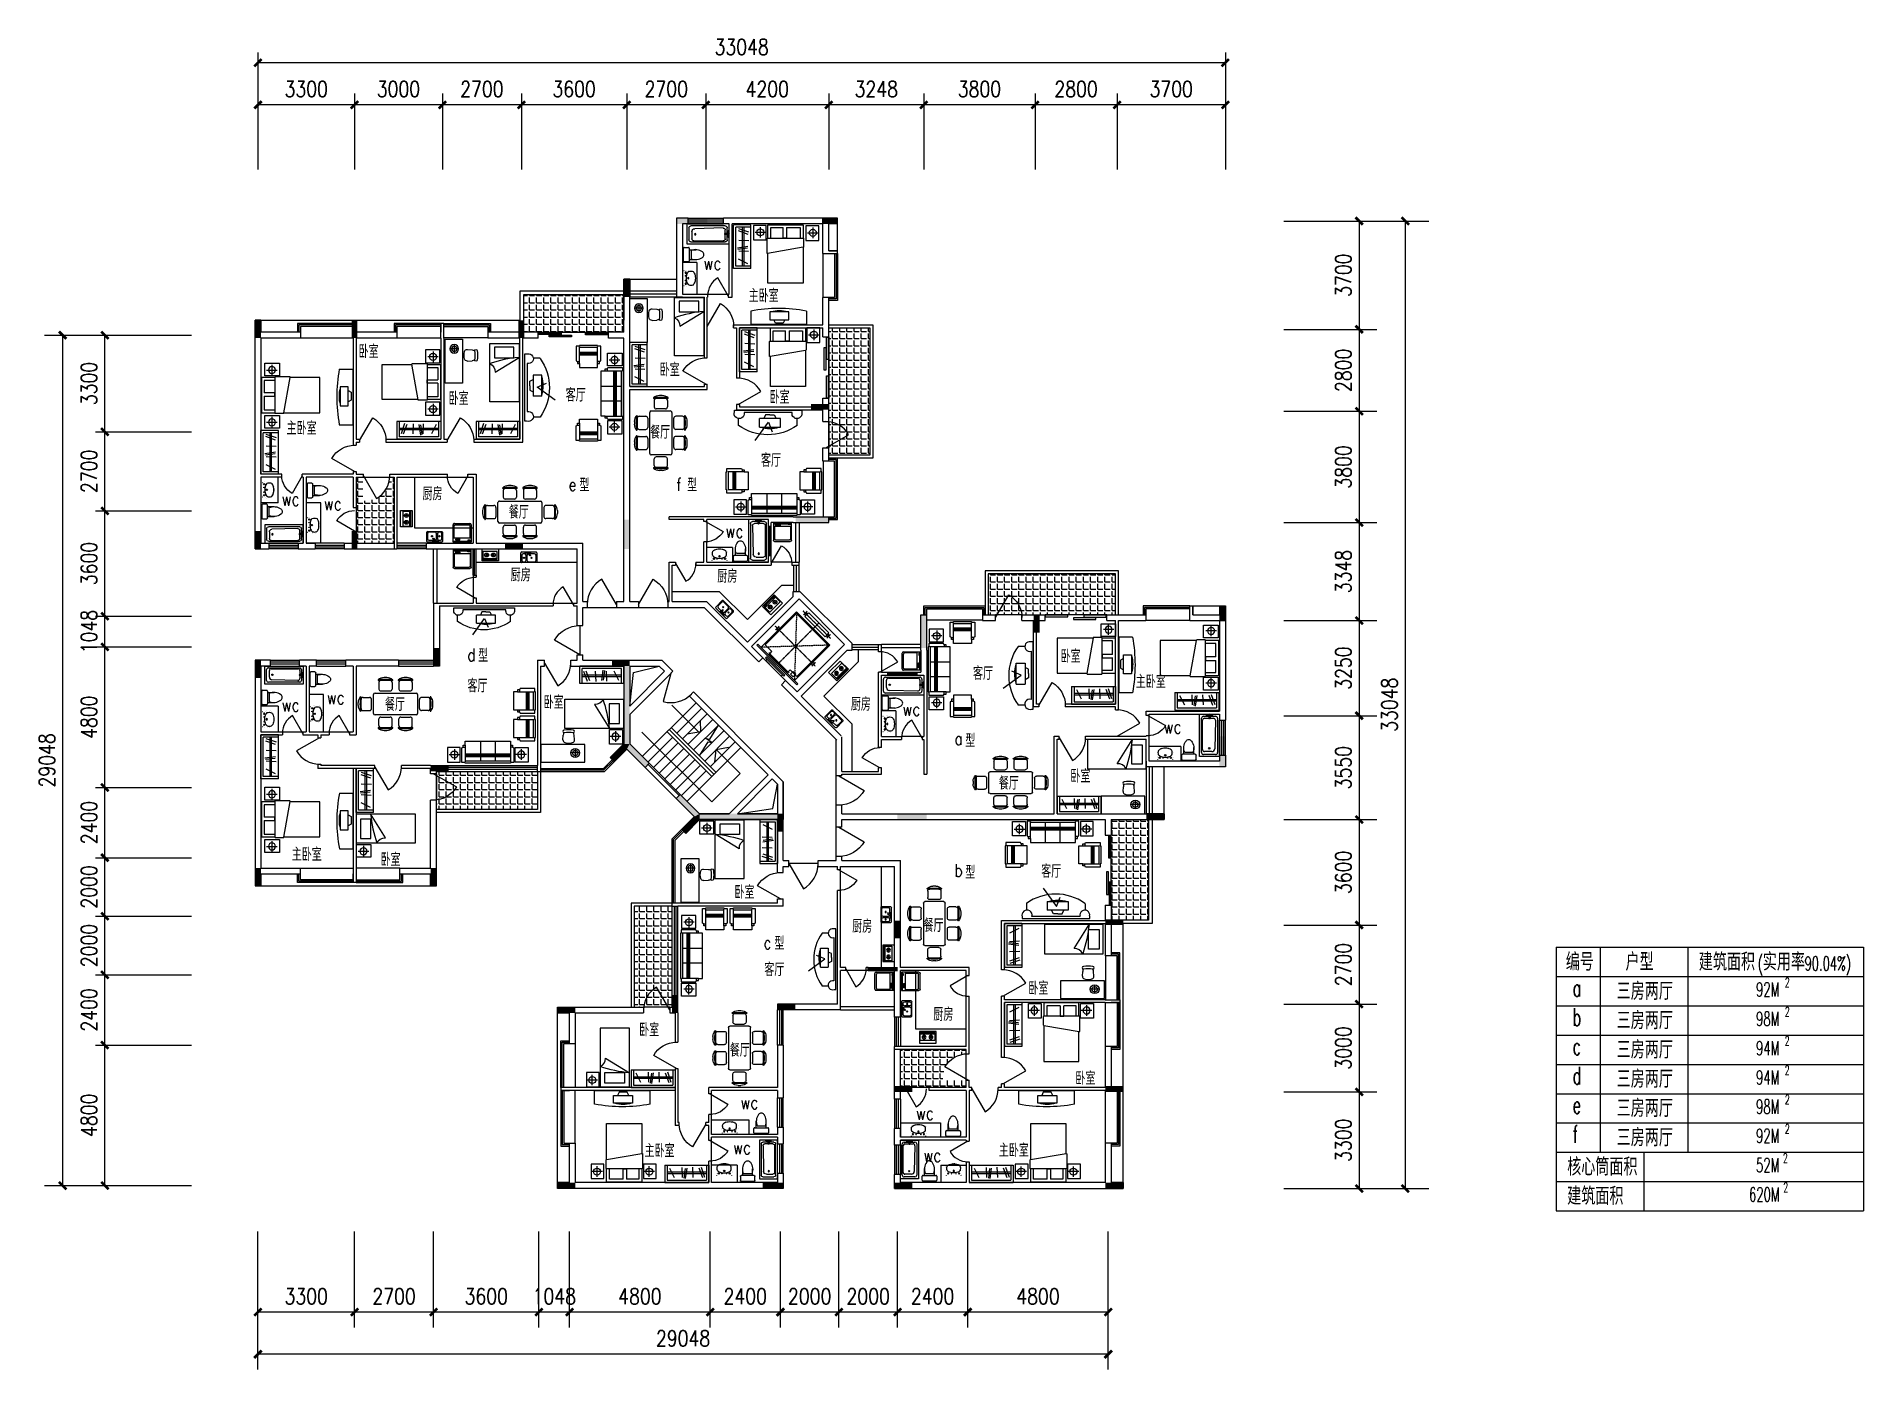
# Model space of a CAD drawing. Header units: millimetres. Extents: x 1293 to 63703, y 510 to 46041.
import ezdxf
from ezdxf.enums import TextEntityAlignment as Align

# ---------------------------------------------------------------- set-up
doc = ezdxf.new("R2010")
doc.units = ezdxf.units.MM
doc.linetypes.add('DASHED2', pattern=[0.375, 0.25, -0.125])
doc.linetypes.add('PHANTOM2', pattern=[1.25, 0.625, -0.125, 0.125, -0.125, 0.125, -0.125])
for name, color, linetype in [('2D', 7, 'Continuous'), ('AXIS', 3, 'Continuous'), ('COLUMN', 7, 'Continuous'), ('F', 12, 'Continuous'), ('JIAJU', 30, 'Continuous'), ('PUB_TEXT', 7, 'Continuous'), ('STAIR', 2, 'Continuous'), ('TOILET', 7, 'Continuous'), ('WALL', 4, 'Continuous'), ('WD', 4, 'Continuous'), ('WINDOW', 5, 'Continuous'), ('WINDOW_TEXT', 7, 'Continuous')]:
    doc.layers.add(name, color=color, linetype=linetype)
doc.styles.add('_HZTXT', font='txt.shx', dxfattribs={"width": 0.8, "bigfont": 'HZTXT.shx'})
doc.styles.add('_ROMAND', font='ROMAND.shx', dxfattribs={"width": 0.8})
doc.styles.add('_ROMANS', font='ROMANS', dxfattribs={"width": 0.8})
doc.styles.add('_XC92', font='txt.shx', dxfattribs={"width": 0.8, "bigfont": 'xc92.shx'})
doc.styles.add('ATT', font='TXT')
doc.styles.add('DIM_FONT', font='SIMPLEX.shx', dxfattribs={"width": 0.8})
doc.styles.add('SIMPLEX', font='SIMPLEX.SHX')
doc.styles.get("Standard").update_dxf_attribs({"font": 'arial.ttf'})
doc.dimstyles.new('AXIS180', dxfattribs={"dimscale": 1.8, "dimtxt": 300, "dimasz": 1, "dimexe": 250, "dimexo": 300, "dimgap": 150, "dimtad": 1, "dimdec": 0, "dimdsep": 46, "dimtxsty": 'DIM_FONT', "dimblk": '_DIMX', "dimcen": 2.5, "dimse1": 1, "dimse2": 1, "dimclrt": 7, "dimadec": 0, "dimazin": 0, "dimtfac": 1, "dimtdec": 0, "dimtix": 1, "dimtmove": 2, "dimatfit": 3, "dimldrblk": '_DIMX', "dimfxl": 1, "dimtolj": 1, "dimtzin": 0, "dimarcsym": 0})
pattern_1 = [(0, (-96038.4, 37680), (0, 244.475), [177.8, -66.675]), (90, (-96038.4, 37680), (-244.475, 1e-14), [177.8, -66.675])]
pattern_2 = [(90, (39745.08, -98103.48), (244.475, 2e-10), [177.8, -66.675]), (6e-11, (39745.08, -98103.48), (2e-10, -244.475), [177.8, -66.675])]
pattern_3 = [(0, (138747.1, 27410), (0, 244.475), [177.8, -66.675]), (90, (138747.1, 27410), (-244.475, 1e-14), [177.8, -66.675])]

msp = doc.modelspace()

# ---------------------------------------------------------------- texts
at = {"color": 7}
for s, height, style, width, p in [('编号', 600, '_HZTXT', 0.8, (53534.2, 14132.9)), ('户型', 600, '_HZTXT', 0.8, (55575.1, 14132.9)), ('建筑面积', 600, '_HZTXT', 0.8, (58079.7, 14132.9)), ('(', 480, '_ROMANS', 0.6, (60094.5, 14132.9)), ('实用率 ', 600, '_HZTXT', 0.8, (60265.3, 14132.9)), ('90.04%)', 480, '_ROMANS', 0.6, (61691.7, 14132.9)), ('三房两厅', 600, '_HZTXT', 0.8, (55272.8, 13132.9)), ('2', 320, '_ROMANS', 0.6, (61019.2, 13570.9)), ('a', 600, '_ROMANS', 0.6, (53772.2, 13246.3)), ('a', 600, '_ROMANS', 0.6, (53772.2, 13246.3)), ('92M', 480, '_ROMANS', 0.6, (60037, 13246.3)), ('b', 600, '_ROMANS', 0.6, (53772.2, 12246.3)), ('三房两厅', 600, '_HZTXT', 0.8, (55272.8, 12132.9)), ('98M', 480, '_ROMANS', 0.6, (60037, 12246.3)), ('2', 320, '_ROMANS', 0.6, (61019.2, 12570.9)), ('2', 320, '_ROMANS', 0.6, (61013.7, 11570.9)), ('c', 600, '_ROMANS', 0.6, (53772.2, 11246.3)), ('三房两厅', 600, '_HZTXT', 0.8, (55272.8, 11132.9)), ('94M', 480, '_ROMANS', 0.6, (60037, 11246.3)), ('d', 600, '_ROMANS', 0.6, (53772.2, 10246.3)), ('三房两厅', 600, '_HZTXT', 0.8, (55272.8, 10132.9)), ('94M', 480, '_ROMANS', 0.6, (60037, 10246.3)), ('2', 320, '_ROMANS', 0.6, (61013.7, 10570.9)), ('e', 600, '_ROMANS', 0.6, (53772.2, 9246.3)), ('三房两厅', 600, '_HZTXT', 0.8, (55272.8, 9132.9)), ('98M', 480, '_ROMANS', 0.6, (60037, 9246.3)), ('2', 320, '_ROMANS', 0.6, (61019.2, 9570.9)), ('f', 600, '_ROMANS', 0.6, (53772.2, 8246.3)), ('三房两厅', 600, '_HZTXT', 0.8, (55272.8, 8132.9)), ('2', 320, '_ROMANS', 0.6, (61019.2, 8570.9)), ('92M', 480, '_ROMANS', 0.6, (60037, 8246.3)), ('核心筒面积', 600, '_HZTXT', 0.8, (53583.2, 7132.9)), ('52M', 480, '_ROMANS', 0.6, (60037, 7246.3)), ('2', 320, '_ROMANS', 0.6, (60953.7, 7570.9)), ('2', 320, '_ROMANS', 0.6, (60966.9, 6570.9)), ('建筑面积', 600, '_HZTXT', 0.8, (53583.2, 6132.9)), ('620M', 480, '_ROMANS', 0.6, (59797, 6246.3))]:
    msp.add_text(s, height=height, dxfattribs=dict(at, style=style, width=width)).set_placement(p)
at = {"layer": 'PUB_TEXT', "width": 0.8}
for s, height, style, p in [('wc', 450, '_XC92', (24073, 38070.2)), ('主卧室', 450, '_XC92', (25618.1, 36964.3)), ('卧室', 450, '_XC92', (12295.6, 35059)), ('卧室', 450, '_XC92', (22582.6, 34435)), ('卧室', 450, '_XC92', (15370.7, 33452.1)), ('客厅', 450, '_XC92', (19368.6, 33571.8)), ('卧室', 450, '_XC92', (26332.6, 33497)), ('主卧室', 450, '_XC92', (9834.7, 32436.2)), ('餐厅', 450, '_XC92', (22254.8, 32303.3)), ('客厅', 450, '_XC92', (26042, 31341.6)), ('厨房', 450, '_XC92', (14479.4, 30199.4)), ('e', 432, '_ROMAND', (19470.3, 30522)), ('型', 450, '_XC92', (19840, 30493.3)), ('f', 432, '_ROMAND', (23150.3, 30522)), ('型', 450, '_XC92', (23520, 30493.3)), ('wc', 450, '_XC92', (9664.8, 30015.4)), ('wc', 450, '_XC92', (11103.3, 29860.4)), ('餐厅', 450, '_XC92', (17424.8, 29573.3)), ('wc', 450, '_XC92', (24825.8, 28921.3)), ('厨房', 450, '_XC92', (17490.2, 27427.2)), ('厨房', 450, '_XC92', (24548.9, 27381.3)), ('d', 432, '_ROMAND', (16010.3, 24702)), ('型', 450, '_XC92', (16380, 24673.3)), ('卧室', 450, '_XC92', (36276.4, 24644.8)), ('客厅', 450, '_XC92', (33284.8, 24063.3)), ('客厅', 450, '_XC92', (16012.5, 23639)), ('主卧室', 450, '_XC92', (38844.5, 23779.5)), ('wc', 450, '_XC92', (9664.8, 22984.4)), ('wc', 450, '_XC92', (11203.3, 23235.8)), ('餐厅', 450, '_XC92', (13194.8, 23003.3)), ('卧室', 450, '_XC92', (18615.7, 23074)), ('厨房', 450, '_XC92', (29110.4, 23012.1)), ('wc', 450, '_XC92', (30871, 22836.2)), ('wc', 450, '_XC92', (39793.4, 22234.3)), ('a', 432, '_ROMAND', (32650.3, 21842)), ('型', 450, '_XC92', (33020, 21763.3)), ('餐厅', 450, '_XC92', (34164.8, 20313.3)), ('卧室', 450, '_XC92', (36610.3, 20555.2)), ('主卧室', 450, '_XC92', (10011.7, 17878.9)), ('卧室', 450, '_XC92', (13045, 17702.9)), ('b', 432, '_ROMAND', (32650.3, 17342)), ('型', 450, '_XC92', (33020, 17263.3)), ('客厅', 450, '_XC92', (35613.9, 17303.5)), ('卧室', 450, '_XC92', (25135.9, 16588.3)), ('厨房', 450, '_XC92', (29156.3, 15425.1)), ('餐厅', 450, '_XC92', (31594.8, 15453.3)), ('c', 432, '_ROMAND', (26130.3, 14872)), ('型', 450, '_XC92', (26500, 14843.3)), ('客厅', 450, '_XC92', (26154.1, 13947.4)), ('卧室', 450, '_XC92', (35174.2, 13305.6)), ('厨房', 450, '_XC92', (31928.5, 12414.4)), ('卧室', 450, '_XC92', (21879.4, 11885.6)), ('餐厅', 450, '_XC92', (24974.8, 11193.3)), ('卧室', 450, '_XC92', (36781.1, 10230.5)), ('wc', 450, '_XC92', (25336.6, 9402.3)), ('wc', 450, '_XC92', (31332.5, 9038.2)), ('主卧室', 450, '_XC92', (22062.5, 7757.9)), ('wc', 450, '_XC92', (25085.2, 7863.8)), ('主卧室', 450, '_XC92', (34165.3, 7769.6)), ('wc', 450, '_XC92', (31587.5, 7599.7))]:
    msp.add_text(s, height=height, dxfattribs=dict(at, style=style)).set_placement(p)

# ---------------------------------------------------------------- blocks, each defined once
blk = doc.blocks.new('U_B0CGA')
at = {"linetype": 'DASHED2'}
for p, q in [((945, 850), (-945, -850)), ((-945, 850), (945, -850))]:
    blk.add_line(p, q, dxfattribs=at)
for p, q in [((-945, 850), (945, 850)), ((-945, -850), (-945, 850)), ((-900, 805), (900, 805)), ((-900, -695), (-900, 805)), ((-664.72, 940), (-664.72, 1120)), ((-664.72, 1075), (-574.72, 1075)), ((-664.72, 985), (-574.72, 985)), ((-574.72, 1120), (574.72, 1120)), ((-574.72, 940), (-574.72, 1120)), ((-574.72, 940), (574.72, 940)), ((574.72, 940), (574.72, 1120)), ((574.72, 1075), (664.72, 1075)), ((574.72, 985), (664.72, 985)), ((664.72, 940), (664.72, 1120)), ((900, -695), (900, 805)), ((945, -850), (945, 850)), ((-1035, -90), (-1035, 90)), ((-1035, 45), (-945, 45)), ((945, 45), (1035, 45)), ((1035, -90), (1035, 90)), ((-1035, -45), (-945, -45)), ((945, -45), (1035, -45)), ((-1130, -850), (1130, -850)), ((-1130, -900), (-1130, -850)), ((-1130, -900), (1130, -900)), ((-900, -695), (-515.49, -695)), ((-804.43, -662.79), (-804.43, -788)), ((-650.27, -662.79), (-804.43, -662.79)), ((-804.43, -788), (-650.27, -788)), ((-650.27, -788), (-650.27, -662.79)), ((-578, -788), (-515.49, -788)), ((-515.49, -788), (-515.49, -695)), ((-515.49, -797.64), (515.49, -797.64)), ((-515.49, -831.35), (-515.49, -797.64)), ((-515.49, -831.35), (515.49, -831.35)), ((-515.49, -951.14), (515.49, -951.14)), ((-515.49, -951.14), (-515.49, -1001.14)), ((-515.49, -1001.14), (515.49, -1001.14)), ((-438.29, -1001.14), (-438.29, -1062.51)), ((-438.29, -1062.51), (0, -1062.51)), ((438.29, -1062.51), (0, -1062.51)), ((438.29, -1001.14), (438.29, -1062.51)), ((515.49, -695), (900, -695)), ((515.49, -788), (515.49, -695)), ((578, -788), (515.49, -788)), ((515.49, -831.35), (515.49, -797.64)), ((515.49, -951.14), (515.49, -1001.14)), ((1130, -900), (1130, -850))]:
    blk.add_line(p, q)
at = {"linetype": 'PHANTOM2'}
for p, q in [((-771.56, 1030), (776.38, 1030)), ((0, -850), (0, 1120)), ((-1130, 0), (1130, 0))]:
    blk.add_line(p, q, dxfattribs=at)
at = {"width": 0.8, "flags": 9}
for tag in ['XSIZE', 'YSIZE', 'ZSIZE']:
    blk.add_attdef(tag, (0, 0), '', height=0.5, dxfattribs=at)
blk = doc.blocks.new('A$C1A2A1785')
at = {"layer": 'WINDOW', "xscale": 1.111764705882353, "yscale": 1.315573411764706, "zscale": 1.111764705882353, "rotation": 270}
blk.add_blockref('U_B0CGA', (1398, 1256), dxfattribs=at)
blk = doc.blocks.new('_DBLK')
blk.add_line((-0.5, 0), (0, -0.866))
blk.add_arc((-0.5, 0), 1, 300, 0)
at = {"style": 'SIMPLEX', "flags": 9}
blk.add_attdef('A', text='', height=1, dxfattribs=at).set_placement((0, 1.5), align=Align.MIDDLE)
blk = doc.blocks.new('_DIMX')
at = {"const_width": 50}
blk.add_lwpolyline([(-70, -70), (70, 70)], dxfattribs=at)
blk = doc.blocks.new('*D73')
at = {"layer": 'AXIS', "color": 0, "lineweight": -2, "transparency": 16777216}
blk.add_line((41902, 43707), (38206, 43707), dxfattribs=at)
at = {"layer": 'DEFPOINTS', "color": 0, "transparency": 16777216}
for p in [(38204, 43707), (38204, 39747), (41904, 39747)]:
    blk.add_point(p, dxfattribs=at)
at = {"layer": 'AXIS', "color": 0, "lineweight": -2, "transparency": 16777216, "xscale": 1.8, "yscale": 1.8, "zscale": 1.8, "rotation": 180}
blk.add_blockref('_DIMX', (38204, 43707), dxfattribs=at)
at = {"layer": 'AXIS', "color": 0, "lineweight": -2, "transparency": 16777216, "xscale": 1.8, "yscale": 1.8, "zscale": 1.8}
blk.add_blockref('_DIMX', (41904, 43707), dxfattribs=at)
at = {"layer": 'AXIS', "color": 7, "transparency": 16777216, "insert": (40054, 44247), "char_height": 540, "attachment_point": 5, "style": 'DIM_FONT'}
blk.add_mtext('\\A1;3700', dxfattribs=at)
blk = doc.blocks.new('*D74')
at = {"layer": 'AXIS', "color": 0, "lineweight": -2, "transparency": 16777216}
blk.add_line((38202, 43707), (35406, 43707), dxfattribs=at)
at = {"layer": 'DEFPOINTS', "color": 0, "transparency": 16777216}
for p in [(35404, 43707), (35404, 39747), (38204, 39747)]:
    blk.add_point(p, dxfattribs=at)
at = {"layer": 'AXIS', "color": 0, "lineweight": -2, "transparency": 16777216, "xscale": 1.8, "yscale": 1.8, "zscale": 1.8, "rotation": 180}
blk.add_blockref('_DIMX', (35404, 43707), dxfattribs=at)
at = {"layer": 'AXIS', "color": 0, "lineweight": -2, "transparency": 16777216, "xscale": 1.8, "yscale": 1.8, "zscale": 1.8}
blk.add_blockref('_DIMX', (38204, 43707), dxfattribs=at)
at = {"layer": 'AXIS', "color": 7, "transparency": 16777216, "insert": (36804, 44247), "char_height": 540, "attachment_point": 5, "style": 'DIM_FONT'}
blk.add_mtext('\\A1;2800', dxfattribs=at)
blk = doc.blocks.new('*D75')
at = {"layer": 'AXIS', "color": 0, "lineweight": -2, "transparency": 16777216}
blk.add_line((35402, 43707), (31606, 43707), dxfattribs=at)
at = {"layer": 'DEFPOINTS', "color": 0, "transparency": 16777216}
for p in [(31604, 43707), (31604, 39747), (35404, 39747)]:
    blk.add_point(p, dxfattribs=at)
at = {"layer": 'AXIS', "color": 0, "lineweight": -2, "transparency": 16777216, "xscale": 1.8, "yscale": 1.8, "zscale": 1.8, "rotation": 180}
blk.add_blockref('_DIMX', (31604, 43707), dxfattribs=at)
at = {"layer": 'AXIS', "color": 0, "lineweight": -2, "transparency": 16777216, "xscale": 1.8, "yscale": 1.8, "zscale": 1.8}
blk.add_blockref('_DIMX', (35404, 43707), dxfattribs=at)
at = {"layer": 'AXIS', "color": 7, "transparency": 16777216, "insert": (33504, 44247), "char_height": 540, "attachment_point": 5, "style": 'DIM_FONT'}
blk.add_mtext('\\A1;3800', dxfattribs=at)
blk = doc.blocks.new('*D76')
at = {"layer": 'AXIS', "color": 0, "lineweight": -2, "transparency": 16777216}
blk.add_line((31602, 43707), (28358, 43707), dxfattribs=at)
at = {"layer": 'DEFPOINTS', "color": 0, "transparency": 16777216}
for p in [(28356, 43707), (28356, 39747), (31604, 39747)]:
    blk.add_point(p, dxfattribs=at)
at = {"layer": 'AXIS', "color": 0, "lineweight": -2, "transparency": 16777216, "xscale": 1.8, "yscale": 1.8, "zscale": 1.8, "rotation": 180}
blk.add_blockref('_DIMX', (28356, 43707), dxfattribs=at)
at = {"layer": 'AXIS', "color": 0, "lineweight": -2, "transparency": 16777216, "xscale": 1.8, "yscale": 1.8, "zscale": 1.8}
blk.add_blockref('_DIMX', (31604, 43707), dxfattribs=at)
at = {"layer": 'AXIS', "color": 7, "transparency": 16777216, "insert": (29980, 44247), "char_height": 540, "attachment_point": 5, "style": 'DIM_FONT'}
blk.add_mtext('\\A1;3248', dxfattribs=at)
blk = doc.blocks.new('*D77')
at = {"layer": 'AXIS', "color": 0, "lineweight": -2, "transparency": 16777216}
blk.add_line((28354, 43707), (24158, 43707), dxfattribs=at)
at = {"layer": 'DEFPOINTS', "color": 0, "transparency": 16777216}
for p in [(24156, 43707), (24156, 39747), (28356, 39747)]:
    blk.add_point(p, dxfattribs=at)
at = {"layer": 'AXIS', "color": 0, "lineweight": -2, "transparency": 16777216, "xscale": 1.8, "yscale": 1.8, "zscale": 1.8, "rotation": 180}
blk.add_blockref('_DIMX', (24156, 43707), dxfattribs=at)
at = {"layer": 'AXIS', "color": 0, "lineweight": -2, "transparency": 16777216, "xscale": 1.8, "yscale": 1.8, "zscale": 1.8}
blk.add_blockref('_DIMX', (28356, 43707), dxfattribs=at)
at = {"layer": 'AXIS', "color": 7, "transparency": 16777216, "insert": (26256, 44247), "char_height": 540, "attachment_point": 5, "style": 'DIM_FONT'}
blk.add_mtext('\\A1;4200', dxfattribs=at)
blk = doc.blocks.new('*D78')
at = {"layer": 'AXIS', "color": 0, "lineweight": -2, "transparency": 16777216}
blk.add_line((24154, 43707), (21458, 43707), dxfattribs=at)
at = {"layer": 'DEFPOINTS', "color": 0, "transparency": 16777216}
for p in [(21456, 43707), (21456, 39747), (24156, 39747)]:
    blk.add_point(p, dxfattribs=at)
at = {"layer": 'AXIS', "color": 0, "lineweight": -2, "transparency": 16777216, "xscale": 1.8, "yscale": 1.8, "zscale": 1.8, "rotation": 180}
blk.add_blockref('_DIMX', (21456, 43707), dxfattribs=at)
at = {"layer": 'AXIS', "color": 0, "lineweight": -2, "transparency": 16777216, "xscale": 1.8, "yscale": 1.8, "zscale": 1.8}
blk.add_blockref('_DIMX', (24156, 43707), dxfattribs=at)
at = {"layer": 'AXIS', "color": 7, "transparency": 16777216, "insert": (22806, 44247), "char_height": 540, "attachment_point": 5, "style": 'DIM_FONT'}
blk.add_mtext('\\A1;2700', dxfattribs=at)
blk = doc.blocks.new('*D79')
at = {"layer": 'AXIS', "color": 0, "lineweight": -2, "transparency": 16777216}
blk.add_line((21454, 43707), (17858, 43707), dxfattribs=at)
at = {"layer": 'DEFPOINTS', "color": 0, "transparency": 16777216}
for p in [(17856, 43707), (17856, 39747), (21456, 39747)]:
    blk.add_point(p, dxfattribs=at)
at = {"layer": 'AXIS', "color": 0, "lineweight": -2, "transparency": 16777216, "xscale": 1.8, "yscale": 1.8, "zscale": 1.8, "rotation": 180}
blk.add_blockref('_DIMX', (17856, 43707), dxfattribs=at)
at = {"layer": 'AXIS', "color": 0, "lineweight": -2, "transparency": 16777216, "xscale": 1.8, "yscale": 1.8, "zscale": 1.8}
blk.add_blockref('_DIMX', (21456, 43707), dxfattribs=at)
at = {"layer": 'AXIS', "color": 7, "transparency": 16777216, "insert": (19656, 44247), "char_height": 540, "attachment_point": 5, "style": 'DIM_FONT'}
blk.add_mtext('\\A1;3600', dxfattribs=at)
blk = doc.blocks.new('*D80')
at = {"layer": 'AXIS', "color": 0, "lineweight": -2, "transparency": 16777216}
blk.add_line((17854, 43707), (15158, 43707), dxfattribs=at)
at = {"layer": 'DEFPOINTS', "color": 0, "transparency": 16777216}
for p in [(15156, 43707), (15156, 39747), (17856, 39747)]:
    blk.add_point(p, dxfattribs=at)
at = {"layer": 'AXIS', "color": 0, "lineweight": -2, "transparency": 16777216, "xscale": 1.8, "yscale": 1.8, "zscale": 1.8, "rotation": 180}
blk.add_blockref('_DIMX', (15156, 43707), dxfattribs=at)
at = {"layer": 'AXIS', "color": 0, "lineweight": -2, "transparency": 16777216, "xscale": 1.8, "yscale": 1.8, "zscale": 1.8}
blk.add_blockref('_DIMX', (17856, 43707), dxfattribs=at)
at = {"layer": 'AXIS', "color": 7, "transparency": 16777216, "insert": (16506, 44247), "char_height": 540, "attachment_point": 5, "style": 'DIM_FONT'}
blk.add_mtext('\\A1;2700', dxfattribs=at)
blk = doc.blocks.new('*D81')
at = {"layer": 'AXIS', "color": 0, "lineweight": -2, "transparency": 16777216}
blk.add_line((15154, 43707), (12158, 43707), dxfattribs=at)
at = {"layer": 'DEFPOINTS', "color": 0, "transparency": 16777216}
for p in [(12156, 43707), (12156, 39747), (15156, 39747)]:
    blk.add_point(p, dxfattribs=at)
at = {"layer": 'AXIS', "color": 0, "lineweight": -2, "transparency": 16777216, "xscale": 1.8, "yscale": 1.8, "zscale": 1.8, "rotation": 180}
blk.add_blockref('_DIMX', (12156, 43707), dxfattribs=at)
at = {"layer": 'AXIS', "color": 0, "lineweight": -2, "transparency": 16777216, "xscale": 1.8, "yscale": 1.8, "zscale": 1.8}
blk.add_blockref('_DIMX', (15156, 43707), dxfattribs=at)
at = {"layer": 'AXIS', "color": 7, "transparency": 16777216, "insert": (13656, 44247), "char_height": 540, "attachment_point": 5, "style": 'DIM_FONT'}
blk.add_mtext('\\A1;3000', dxfattribs=at)
blk = doc.blocks.new('*D82')
at = {"layer": 'AXIS', "color": 0, "lineweight": -2, "transparency": 16777216}
blk.add_line((12154, 43707), (8858, 43707), dxfattribs=at)
at = {"layer": 'DEFPOINTS', "color": 0, "transparency": 16777216}
for p in [(8856, 43707), (8856, 39747), (12156, 39747)]:
    blk.add_point(p, dxfattribs=at)
at = {"layer": 'AXIS', "color": 0, "lineweight": -2, "transparency": 16777216, "xscale": 1.8, "yscale": 1.8, "zscale": 1.8, "rotation": 180}
blk.add_blockref('_DIMX', (8856, 43707), dxfattribs=at)
at = {"layer": 'AXIS', "color": 0, "lineweight": -2, "transparency": 16777216, "xscale": 1.8, "yscale": 1.8, "zscale": 1.8}
blk.add_blockref('_DIMX', (12156, 43707), dxfattribs=at)
at = {"layer": 'AXIS', "color": 7, "transparency": 16777216, "insert": (10506, 44247), "char_height": 540, "attachment_point": 5, "style": 'DIM_FONT'}
blk.add_mtext('\\A1;3300', dxfattribs=at)
blk = doc.blocks.new('*D83')
at = {"layer": 'AXIS', "color": 0, "lineweight": -2, "transparency": 16777216}
blk.add_line((41902, 45147), (8858, 45147), dxfattribs=at)
at = {"layer": 'DEFPOINTS', "color": 0, "transparency": 16777216}
for p in [(8856, 45147), (8856, 39747), (41904, 39747)]:
    blk.add_point(p, dxfattribs=at)
at = {"layer": 'AXIS', "color": 0, "lineweight": -2, "transparency": 16777216, "xscale": 1.8, "yscale": 1.8, "zscale": 1.8, "rotation": 180}
blk.add_blockref('_DIMX', (8856, 45147), dxfattribs=at)
at = {"layer": 'AXIS', "color": 0, "lineweight": -2, "transparency": 16777216, "xscale": 1.8, "yscale": 1.8, "zscale": 1.8}
blk.add_blockref('_DIMX', (41904, 45147), dxfattribs=at)
at = {"layer": 'AXIS', "color": 7, "transparency": 16777216, "insert": (25380, 45687), "char_height": 540, "attachment_point": 5, "style": 'DIM_FONT'}
blk.add_mtext('\\A1;33048', dxfattribs=at)
blk = doc.blocks.new('*D84')
at = {"layer": 'AXIS', "color": 0, "lineweight": -2, "transparency": 16777216}
blk.add_line((37902, 2470), (33106, 2470), dxfattribs=at)
at = {"layer": 'DEFPOINTS', "color": 0, "transparency": 16777216}
for p in [(33104, 7510), (37904, 7510), (33104, 2470)]:
    blk.add_point(p, dxfattribs=at)
at = {"layer": 'AXIS', "color": 0, "lineweight": -2, "transparency": 16777216, "xscale": 1.8, "yscale": 1.8, "zscale": 1.8, "rotation": 180}
blk.add_blockref('_DIMX', (33104, 2470), dxfattribs=at)
at = {"layer": 'AXIS', "color": 0, "lineweight": -2, "transparency": 16777216, "xscale": 1.8, "yscale": 1.8, "zscale": 1.8}
blk.add_blockref('_DIMX', (37904, 2470), dxfattribs=at)
at = {"layer": 'AXIS', "color": 7, "transparency": 16777216, "insert": (35504, 3010), "char_height": 540, "attachment_point": 5, "style": 'DIM_FONT'}
blk.add_mtext('\\A1;4800', dxfattribs=at)
blk = doc.blocks.new('*D85')
at = {"layer": 'AXIS', "color": 0, "lineweight": -2, "transparency": 16777216}
blk.add_line((33102, 2470), (30706, 2470), dxfattribs=at)
at = {"layer": 'DEFPOINTS', "color": 0, "transparency": 16777216}
for p in [(30704, 7510), (33104, 7510), (30704, 2470)]:
    blk.add_point(p, dxfattribs=at)
at = {"layer": 'AXIS', "color": 0, "lineweight": -2, "transparency": 16777216, "xscale": 1.8, "yscale": 1.8, "zscale": 1.8, "rotation": 180}
blk.add_blockref('_DIMX', (30704, 2470), dxfattribs=at)
at = {"layer": 'AXIS', "color": 0, "lineweight": -2, "transparency": 16777216, "xscale": 1.8, "yscale": 1.8, "zscale": 1.8}
blk.add_blockref('_DIMX', (33104, 2470), dxfattribs=at)
at = {"layer": 'AXIS', "color": 7, "transparency": 16777216, "insert": (31904, 3010), "char_height": 540, "attachment_point": 5, "style": 'DIM_FONT'}
blk.add_mtext('\\A1;2400', dxfattribs=at)
blk = doc.blocks.new('*D86')
at = {"layer": 'AXIS', "color": 0, "lineweight": -2, "transparency": 16777216}
for p, q in [((28702, 2470), (28701, 2470)), ((30704, 2470), (28704, 2470)), ((30706, 2470), (30708, 2470))]:
    blk.add_line(p, q, dxfattribs=at)
at = {"layer": 'DEFPOINTS', "color": 0, "transparency": 16777216}
for p in [(28704, 7510), (30704, 7510), (28704, 2470)]:
    blk.add_point(p, dxfattribs=at)
at = {"layer": 'AXIS', "color": 0, "lineweight": -2, "transparency": 16777216, "xscale": 1.8, "yscale": 1.8, "zscale": 1.8}
blk.add_blockref('_DIMX', (28704, 2470), dxfattribs=at)
at = {"layer": 'AXIS', "color": 0, "lineweight": -2, "transparency": 16777216, "xscale": 1.8, "yscale": 1.8, "zscale": 1.8, "rotation": 180}
blk.add_blockref('_DIMX', (30704, 2470), dxfattribs=at)
at = {"layer": 'AXIS', "color": 7, "transparency": 16777216, "insert": (29704, 3010), "char_height": 540, "attachment_point": 5, "style": 'DIM_FONT'}
blk.add_mtext('\\A1;2000', dxfattribs=at)
blk = doc.blocks.new('*D87')
at = {"layer": 'AXIS', "color": 0, "lineweight": -2, "transparency": 16777216}
for p, q in [((26702, 2470), (26701, 2470)), ((28704, 2470), (26704, 2470)), ((28706, 2470), (28708, 2470))]:
    blk.add_line(p, q, dxfattribs=at)
at = {"layer": 'DEFPOINTS', "color": 0, "transparency": 16777216}
for p in [(26704, 7510), (28704, 7510), (26704, 2470)]:
    blk.add_point(p, dxfattribs=at)
at = {"layer": 'AXIS', "color": 0, "lineweight": -2, "transparency": 16777216, "xscale": 1.8, "yscale": 1.8, "zscale": 1.8}
blk.add_blockref('_DIMX', (26704, 2470), dxfattribs=at)
at = {"layer": 'AXIS', "color": 0, "lineweight": -2, "transparency": 16777216, "xscale": 1.8, "yscale": 1.8, "zscale": 1.8, "rotation": 180}
blk.add_blockref('_DIMX', (28704, 2470), dxfattribs=at)
at = {"layer": 'AXIS', "color": 7, "transparency": 16777216, "insert": (27704, 3010), "char_height": 540, "attachment_point": 5, "style": 'DIM_FONT'}
blk.add_mtext('\\A1;2000', dxfattribs=at)
blk = doc.blocks.new('*D88')
at = {"layer": 'AXIS', "color": 0, "lineweight": -2, "transparency": 16777216}
blk.add_line((26702, 2470), (24306, 2470), dxfattribs=at)
at = {"layer": 'DEFPOINTS', "color": 0, "transparency": 16777216}
for p in [(24304, 7510), (26704, 7510), (24304, 2470)]:
    blk.add_point(p, dxfattribs=at)
at = {"layer": 'AXIS', "color": 0, "lineweight": -2, "transparency": 16777216, "xscale": 1.8, "yscale": 1.8, "zscale": 1.8, "rotation": 180}
blk.add_blockref('_DIMX', (24304, 2470), dxfattribs=at)
at = {"layer": 'AXIS', "color": 0, "lineweight": -2, "transparency": 16777216, "xscale": 1.8, "yscale": 1.8, "zscale": 1.8}
blk.add_blockref('_DIMX', (26704, 2470), dxfattribs=at)
at = {"layer": 'AXIS', "color": 7, "transparency": 16777216, "insert": (25504, 3010), "char_height": 540, "attachment_point": 5, "style": 'DIM_FONT'}
blk.add_mtext('\\A1;2400', dxfattribs=at)
blk = doc.blocks.new('*D89')
at = {"layer": 'AXIS', "color": 0, "lineweight": -2, "transparency": 16777216}
for p, q in [((18454, 2470), (18453, 2470)), ((19504, 2470), (18456, 2470)), ((19506, 2470), (19508, 2470))]:
    blk.add_line(p, q, dxfattribs=at)
at = {"layer": 'DEFPOINTS', "color": 0, "transparency": 16777216}
for p in [(18456, 7510), (19504, 7510), (18456, 2470)]:
    blk.add_point(p, dxfattribs=at)
at = {"layer": 'AXIS', "color": 0, "lineweight": -2, "transparency": 16777216, "xscale": 1.8, "yscale": 1.8, "zscale": 1.8}
blk.add_blockref('_DIMX', (18456, 2470), dxfattribs=at)
at = {"layer": 'AXIS', "color": 0, "lineweight": -2, "transparency": 16777216, "xscale": 1.8, "yscale": 1.8, "zscale": 1.8, "rotation": 180}
blk.add_blockref('_DIMX', (19504, 2470), dxfattribs=at)
at = {"layer": 'AXIS', "color": 7, "transparency": 16777216, "insert": (18980, 3010), "char_height": 540, "attachment_point": 5, "style": 'DIM_FONT'}
blk.add_mtext('\\A1;1048', dxfattribs=at)
blk = doc.blocks.new('*D90')
at = {"layer": 'AXIS', "color": 0, "lineweight": -2, "transparency": 16777216}
blk.add_line((18454, 2470), (14858, 2470), dxfattribs=at)
at = {"layer": 'DEFPOINTS', "color": 0, "transparency": 16777216}
for p in [(14856, 7510), (18456, 7510), (14856, 2470)]:
    blk.add_point(p, dxfattribs=at)
at = {"layer": 'AXIS', "color": 0, "lineweight": -2, "transparency": 16777216, "xscale": 1.8, "yscale": 1.8, "zscale": 1.8, "rotation": 180}
blk.add_blockref('_DIMX', (14856, 2470), dxfattribs=at)
at = {"layer": 'AXIS', "color": 0, "lineweight": -2, "transparency": 16777216, "xscale": 1.8, "yscale": 1.8, "zscale": 1.8}
blk.add_blockref('_DIMX', (18456, 2470), dxfattribs=at)
at = {"layer": 'AXIS', "color": 7, "transparency": 16777216, "insert": (16656, 3010), "char_height": 540, "attachment_point": 5, "style": 'DIM_FONT'}
blk.add_mtext('\\A1;3600', dxfattribs=at)
blk = doc.blocks.new('*D91')
at = {"layer": 'AXIS', "color": 0, "lineweight": -2, "transparency": 16777216}
blk.add_line((37902, 1030), (8858, 1030), dxfattribs=at)
at = {"layer": 'DEFPOINTS', "color": 0, "transparency": 16777216}
for p in [(8856, 7510), (37904, 7510), (8856, 1030)]:
    blk.add_point(p, dxfattribs=at)
at = {"layer": 'AXIS', "color": 0, "lineweight": -2, "transparency": 16777216, "xscale": 1.8, "yscale": 1.8, "zscale": 1.8, "rotation": 180}
blk.add_blockref('_DIMX', (8856, 1030), dxfattribs=at)
at = {"layer": 'AXIS', "color": 0, "lineweight": -2, "transparency": 16777216, "xscale": 1.8, "yscale": 1.8, "zscale": 1.8}
blk.add_blockref('_DIMX', (37904, 1030), dxfattribs=at)
at = {"layer": 'AXIS', "color": 7, "transparency": 16777216, "insert": (23380, 1570), "char_height": 540, "attachment_point": 5, "style": 'DIM_FONT'}
blk.add_mtext('\\A1;29048', dxfattribs=at)
blk = doc.blocks.new('*D92')
at = {"layer": 'AXIS', "color": 0, "lineweight": -2, "transparency": 16777216}
blk.add_line((14854, 2470), (12158, 2470), dxfattribs=at)
at = {"layer": 'DEFPOINTS', "color": 0, "transparency": 16777216}
for p in [(12156, 7510), (14856, 7510), (12156, 2470)]:
    blk.add_point(p, dxfattribs=at)
at = {"layer": 'AXIS', "color": 0, "lineweight": -2, "transparency": 16777216, "xscale": 1.8, "yscale": 1.8, "zscale": 1.8, "rotation": 180}
blk.add_blockref('_DIMX', (12156, 2470), dxfattribs=at)
at = {"layer": 'AXIS', "color": 0, "lineweight": -2, "transparency": 16777216, "xscale": 1.8, "yscale": 1.8, "zscale": 1.8}
blk.add_blockref('_DIMX', (14856, 2470), dxfattribs=at)
at = {"layer": 'AXIS', "color": 7, "transparency": 16777216, "insert": (13506, 3010), "char_height": 540, "attachment_point": 5, "style": 'DIM_FONT'}
blk.add_mtext('\\A1;2700', dxfattribs=at)
blk = doc.blocks.new('*D93')
at = {"layer": 'AXIS', "color": 0, "lineweight": -2, "transparency": 16777216}
blk.add_line((12154, 2470), (8858, 2470), dxfattribs=at)
at = {"layer": 'DEFPOINTS', "color": 0, "transparency": 16777216}
for p in [(8856, 7510), (12156, 7510), (8856, 2470)]:
    blk.add_point(p, dxfattribs=at)
at = {"layer": 'AXIS', "color": 0, "lineweight": -2, "transparency": 16777216, "xscale": 1.8, "yscale": 1.8, "zscale": 1.8, "rotation": 180}
blk.add_blockref('_DIMX', (8856, 2470), dxfattribs=at)
at = {"layer": 'AXIS', "color": 0, "lineweight": -2, "transparency": 16777216, "xscale": 1.8, "yscale": 1.8, "zscale": 1.8}
blk.add_blockref('_DIMX', (12156, 2470), dxfattribs=at)
at = {"layer": 'AXIS', "color": 7, "transparency": 16777216, "insert": (10506, 3010), "char_height": 540, "attachment_point": 5, "style": 'DIM_FONT'}
blk.add_mtext('\\A1;3300', dxfattribs=at)
blk = doc.blocks.new('*D94')
at = {"layer": 'AXIS', "color": 0, "lineweight": -2, "transparency": 16777216}
blk.add_line((24302, 2470), (19506, 2470), dxfattribs=at)
at = {"layer": 'DEFPOINTS', "color": 0, "transparency": 16777216}
for p in [(19504, 7510), (24304, 7510), (19504, 2470)]:
    blk.add_point(p, dxfattribs=at)
at = {"layer": 'AXIS', "color": 0, "lineweight": -2, "transparency": 16777216, "xscale": 1.8, "yscale": 1.8, "zscale": 1.8, "rotation": 180}
blk.add_blockref('_DIMX', (19504, 2470), dxfattribs=at)
at = {"layer": 'AXIS', "color": 0, "lineweight": -2, "transparency": 16777216, "xscale": 1.8, "yscale": 1.8, "zscale": 1.8}
blk.add_blockref('_DIMX', (24304, 2470), dxfattribs=at)
at = {"layer": 'AXIS', "color": 7, "transparency": 16777216, "insert": (21904, 3010), "char_height": 540, "attachment_point": 5, "style": 'DIM_FONT'}
blk.add_mtext('\\A1;4800', dxfattribs=at)
blk = doc.blocks.new('11PTVN02')
at = {"color": 0, "linetype": 'ByBlock'}
for p, q in [((14, 24), (4, 24)), ((4, 24), (4, 0)), ((14, 0), (14, 24)), ((0, 17), (4, 19)), ((0, 12), (0, 17)), ((0, 12), (0, 7)), ((0, 7), (4, 5)), ((14, 0), (4, 0))]:
    blk.add_line(p, q, dxfattribs=at)
blk.add_arc((-21.5, 12), 37, 343.6295, 16.3705, dxfattribs=at)
at = {"color": 0, "linetype": 'ByBlock', "style": 'ATT'}
for tag, p, flags in [('ITEM', (1, -12), 3), ('ROOM_NUMBER', (1, -20), 1), ('WIDTH', (1, -29), 3), ('DEPTH', (1, -38), 3)]:
    blk.add_attdef(tag, p, '', height=6, dxfattribs=dict(at, flags=flags))
blk = doc.blocks.new('-TV')
at = {"xscale": 25, "yscale": 25, "zscale": 25}
blk.add_blockref('11PTVN02', (-1, -1), dxfattribs=at)
blk = doc.blocks.new('-TVG')
at = {"layer": 'F'}
for p, q in [((-540, -231), (-305, -231)), ((-21, -78), (-112, -78)), ((-99, -406), (-99, -2049)), ((-21, -2380), (-21, -78)), ((-1056, -1666), (-436, -1216)), ((-436, -1216), (-756, -1085)), ((-548, -2239), (-305, -2239)), ((-81, -2380), (-21, -2380))]:
    blk.add_line(p, q, dxfattribs=at)
for centre, radius, start, end in [((860, -1239), 1721, 144.47329, 215.52671), ((-142, -244), 168, 79.82002, 284.74584), ((-138, -2217), 173, 77.02942, 289.19074)]:
    blk.add_arc(centre, radius, start, end, dxfattribs=at)
at = {"layer": 'F', "xscale": -1.2, "yscale": 1.2, "zscale": 1.2}
blk.add_blockref('-TV', (-186, -1526), dxfattribs=at)
blk = doc.blocks.new('CJ')
at = {"layer": 'JIAJU'}
for p, q in [((-1500, -650), (-1500, 0)), ((-1450, 50), (-50, 50)), ((-863, 479), (-1323, 479)), ((-1318, 412), (-1318, 187)), ((-936, 119), (-1251, 119)), ((-1044, 579), (-1143, 579)), ((-868, 412), (-868, 187)), ((-177, 479), (-637, 479)), ((-632, 412), (-632, 187)), ((-249, 119), (-564, 119)), ((-357, 579), (-456, 579)), ((-182, 412), (-182, 187)), ((0, 0), (0, -650)), ((-2028, -375), (-2028, -275)), ((-1928, -555), (-1928, -95)), ((-1861, -100), (-1636, -100)), ((-1861, -550), (-1636, -550)), ((-1568, -482), (-1568, -168)), ((68, -482), (68, -168)), ((361, -100), (136, -100)), ((361, -550), (136, -550)), ((428, -555), (428, -95)), ((528, -375), (528, -275)), ((-50, -700), (-1450, -700)), ((-1323, -1129), (-863, -1129)), ((-1318, -1062), (-1318, -837)), ((-1251, -769), (-936, -769)), ((-1143, -1229), (-1044, -1229)), ((-868, -1062), (-868, -837)), ((-637, -1129), (-177, -1129)), ((-632, -1062), (-632, -837)), ((-564, -769), (-249, -769)), ((-456, -1229), (-357, -1229)), ((-182, -1062), (-182, -837))]:
    blk.add_line(p, q, dxfattribs=at)
for centre, radius, start, end in [((-1450, 0), 50, 90, 180), ((-1333, 495), 10, 130.72654, 202.66999), ((-1323, 499), 20, 202.66999, 270), ((-1133, 264), 316, 91.76514, 130.72654), ((-1093, -2199), 2713, 84.8023, 95.1977), ((-1251, 412), 67.5, 90, 180), ((-1251, 187), 67.5, 180, 270), ((-1054, 264), 316, 49.27346, 88.23486), ((-936, 412), 67.5, 0, 90), ((-936, 187), 67.5, 270, 0), ((-863, 499), 20, 270, 337.33001), ((-854, 495), 10, 337.33001, 49.27346), ((-646, 495), 10, 130.72654, 202.66999), ((-637, 499), 20, 202.66999, 270), ((-446, 264), 316, 91.76514, 130.72654), ((-407, -2199), 2713, 84.8023, 95.1977), ((-564, 412), 67.5, 90, 180), ((-564, 187), 67.5, 180, 270), ((-367, 264), 316, 49.27346, 88.23486), ((-249, 412), 67.5, 0, 90), ((-249, 187), 67.5, 270, 0), ((-177, 499), 20, 270, 337.33001), ((-167, 495), 10, 337.33001, 49.27346), ((-50, 0), 50, 0, 90), ((-1713, -285), 316, 139.27346, 178.23486), ((-1713, -365), 316, 181.76514, 220.72654), ((749, -325), 2713, 174.8023, 185.1977), ((-1945, -86), 10, 67.33001, 139.27346), ((-1945, -564), 10, 220.72654, 292.66999), ((-1948, -95), 20, 0, 67.33001), ((-1948, -555), 20, 292.66999, 0), ((-1861, -168), 67.5, 90, 180), ((-1861, -482), 67.5, 180, 270), ((-1636, -168), 67.5, 0, 90), ((-1636, -482), 67.5, 270, 0), ((136, -168), 67.5, 90, 180), ((136, -482), 67.5, 180, 270), ((361, -168), 67.5, 0, 90), ((361, -482), 67.5, 270, 0), ((448, -95), 20, 112.66999, 180), ((448, -555), 20, 180, 247.33001), ((445, -86), 10, 40.72654, 112.66999), ((445, -564), 10, 247.33001, 319.27346), ((-2249, -325), 2713, 354.8023, 5.1977), ((213, -285), 316, 1.76514, 40.72654), ((213, -365), 316, 319.27346, 358.23486), ((-1450, -650), 50, 180, 270), ((-1333, -1145), 10, 157.33001, 229.27346), ((-1323, -1149), 20, 90, 157.33001), ((-1133, -914), 316, 229.27346, 268.23486), ((-1093, 1549), 2713, 264.8023, 275.1977), ((-1251, -837), 67.5, 90, 180), ((-1251, -1062), 67.5, 180, 270), ((-1054, -914), 316, 271.76514, 310.72654), ((-936, -837), 67.5, 0, 90), ((-936, -1062), 67.5, 270, 0), ((-863, -1149), 20, 22.66999, 90), ((-854, -1145), 10, 310.72654, 22.66999), ((-646, -1145), 10, 157.33001, 229.27346), ((-637, -1149), 20, 90, 157.33001), ((-446, -914), 316, 229.27346, 268.23486), ((-407, 1549), 2713, 264.8023, 275.1977), ((-564, -837), 67.5, 90, 180), ((-564, -1062), 67.5, 180, 270), ((-367, -914), 316, 271.76514, 310.72654), ((-249, -837), 67.5, 0, 90), ((-249, -1062), 67.5, 270, 0), ((-177, -1149), 20, 22.66999, 90), ((-167, -1145), 10, 310.72654, 22.66999), ((-50, -650), 50, 270, 0)]:
    blk.add_arc(centre, radius, start, end, dxfattribs=at)
at = {"layer": 'JIAJU', "oblique": -180, "text_generation_flag": 4, "width": 0.8, "flags": 9}
for tag in ['XSIZE', 'YSIZE']:
    blk.add_attdef(tag, (-746, -342), '', height=0.5, rotation=180, dxfattribs=at)
blk = doc.blocks.new('-TD')
at = {"color": 0}
for p, q in [((-90, 0), (90, 0)), ((0, -90), (0, 90))]:
    blk.add_line(p, q, dxfattribs=at)
blk.add_circle((0, 0), 60)
blk = doc.blocks.new('-CG')
at = {"layer": 'F'}
for p, q in [((322, 351), (-172, 351)), ((-172, 351), (-172, -87)), ((322, -87), (322, 351)), ((-172, -87), (322, -87))]:
    blk.add_line(p, q, dxfattribs=at)
at = {"layer": 'F', "xscale": 2, "yscale": 2, "zscale": 2}
blk.add_blockref('-TD', (65, 149), dxfattribs=at)
blk = doc.blocks.new('_WBLK')
for p, q in [((-0.5, 0.5), (0.5, 0.5)), ((0.5, 0.167), (-0.5, 0.167)), ((0.5, -0.167), (-0.5, -0.167)), ((-0.5, -0.5), (0.5, -0.5))]:
    blk.add_line(p, q)
at = {"layer": 'WINDOW_TEXT', "style": 'SIMPLEX', "flags": 9}
blk.add_attdef('A', text='', height=1, dxfattribs=at).set_placement((0, 1.5), align=Align.MIDDLE)
blk = doc.blocks.new('SF')
at = {"layer": 'JIAJU'}
for p, q in [((-1513, 9), (-1513, -14)), ((-895, 9), (-1513, 9)), ((-895, -14), (-895, 9)), ((-1627, -14), (-1627, -514)), ((-1513, -14), (-1627, -14)), ((-1627, -514), (-1581, -537)), ((-1581, -537), (-1581, -605)), ((-1581, -537), (-1536, -537)), ((-1581, -605), (-1513, -605)), ((-1536, -537), (-1513, -514)), ((-1513, -514), (-1513, -37)), ((-895, -59), (-1513, -59)), ((-1513, -219), (-895, -219)), ((-1513, -264), (-895, -264)), ((-1513, -310), (-895, -310)), ((-1513, -605), (-1513, -514)), ((-1513, -605), (-1513, -742)), ((-782, -14), (-895, -14)), ((-895, -514), (-895, -37)), ((-873, -537), (-895, -514)), ((-895, -605), (-895, -514)), ((-895, -742), (-895, -605)), ((-895, -605), (-827, -605)), ((-827, -537), (-873, -537)), ((-827, -537), (-782, -514)), ((-827, -605), (-827, -537)), ((-782, -514), (-782, -14)), ((-1513, -742), (-895, -742)), ((-640, -850), (-549, -850)), ((-572, -782), (-572, -828)), ((-572, -828), (-549, -850)), ((-549, -850), (-71, -850)), ((-344, -2397), (-344, -850)), ((-299, -2397), (-299, -850)), ((-253, -2397), (-253, -850)), ((-94, -850), (-94, -2397)), ((-777, -1374), (-94, -1374)), ((-777, -1874), (-94, -1874)), ((-640, -2397), (-549, -2397)), ((-572, -2420), (-549, -2397)), ((-572, -2466), (-572, -2420)), ((-549, -2397), (-71, -2397)), ((-1627, -2733), (-1581, -2711)), ((-1627, -3234), (-1627, -2733)), ((-1581, -2711), (-1581, -2642)), ((-1581, -2642), (-1513, -2642)), ((-1581, -2711), (-1536, -2711)), ((-1536, -2711), (-1513, -2733)), ((-1513, -2642), (-1513, -2506)), ((-1513, -2506), (-895, -2506)), ((-1513, -2642), (-1513, -2733)), ((-1513, -2733), (-1513, -3211)), ((-1513, -2938), (-895, -2938)), ((-1513, -2984), (-895, -2984)), ((-1513, -3029), (-895, -3029)), ((-895, -2506), (-895, -2642)), ((-895, -2642), (-827, -2642)), ((-895, -2642), (-895, -2733)), ((-873, -2711), (-895, -2733)), ((-895, -2733), (-895, -3211)), ((-827, -2711), (-873, -2711)), ((-827, -2642), (-827, -2711)), ((-827, -2711), (-782, -2733)), ((-782, -2733), (-782, -3234)), ((-1513, -3234), (-1627, -3234)), ((-895, -3188), (-1513, -3188)), ((-1513, -3257), (-1513, -3234)), ((-895, -3257), (-1513, -3257)), ((-895, -3234), (-895, -3257)), ((-782, -3234), (-895, -3234))]:
    blk.add_line(p, q, dxfattribs=at)
blk.add_lwpolyline([(-49, -737), (-49, -850), (-26, -850), (-26, -2397), (-49, -2397), (-49, -2511), (-549, -2511), (-572, -2466), (-640, -2466), (-640, -2397), (-777, -2397), (-777, -850), (-640, -850), (-640, -782), (-572, -782), (-549, -737)], close=True, dxfattribs=at)
at = {"layer": 'JIAJU', "extrusion": (0, 0, -1), "zscale": -1, "rotation": 180}
blk.add_blockref('-CG', (384, -333), dxfattribs=at)
at = {"layer": 'JIAJU'}
blk.add_blockref('-CG', (-384, -2915), dxfattribs=at)
blk = doc.blocks.new('A$C51631F25')
at = {"layer": '2D', "color": 30}
for p, q in [((100, 667), (456, 667)), ((456, 667), (456, 550)), ((456, 550), (97, 550))]:
    blk.add_line(p, q, dxfattribs=at)
for points in [[(0, 30), (0, 1230), (456, 1230)], [(100, 667), (100, 1130), (456, 1130)], [(770, 1230), (2000, 1230), (2000, 30), (981, 30)], [(456, 30), (0, 30)], [(100, 130), (100, 550)], [(456, 130), (100, 130)]]:
    blk.add_lwpolyline(points, dxfattribs=at)
blk.add_lwpolyline([(456, 18), (456, 1229, -0.414214), (474, 1248), (752, 1248, -0.364216), (770, 1233), (983, 21, -0.466043), (965, 0), (474, 0, -0.414214)], format="xyb", close=True, dxfattribs=at)
blk = doc.blocks.new('A$C009D426A')
at = {"layer": '2D', "color": 30}
for points in [[(0, 0), (0, 1000), (2000, 1000), (2000, 0)], [(131, 824), (131, 158), (490, 158), (490, 824)]]:
    blk.add_lwpolyline(points, close=True, dxfattribs=at)
blk.add_lwpolyline([(477, 998, 0.05735), (692, 0, -0.31665), (983, 178)], format="xyb", close=True, dxfattribs=at)
blk = doc.blocks.new('_C7YTK')
for p, q in [((181, -314), (481, -314)), ((331, -464), (331, -164)), ((355, -763), (369, -924)), ((749, -763), (737, -924))]:
    blk.add_line(p, q)
for radius in [150, 90]:
    blk.add_circle((331, -314), radius)
for centre, radius, start, end in [((396, -1051), 46, 98.45547, 261.54453), ((447, -755), 92, 106.10866, 185), ((553, -924), 184, 180, 206.21221), ((552, 87), 1104, 261.54453, 278.45547), ((552, -4), 1104, 261.54453, 278.45547), ((552, -1120), 472, 73.89134, 106.10866), ((657, -755), 92, 355, 73.89134), ((707, -1051), 46, 278.45547, 81.54453), ((553, -924), 184, 333.61801, 0)]:
    blk.add_arc(centre, radius, start, end)
at = {"layer": 'JIAJU'}
blk.add_lwpolyline([(1500, -600), (1500, 0), (0, 0), (0, -600)], close=True, dxfattribs=at)
at = {"style": 'DIM_FONT', "width": 0.8, "flags": 9}
for tag, p, height in [('XSIZE', (0, 0), 0.5), ('YSIZE', (0, 0), 0.5), ('ZSIZE', (0, 0), 0.5), ('XSIZE', (331, -314), 0.3), ('YSIZE', (331, -314), 0.3)]:
    blk.add_attdef(tag, p, '', height=height, dxfattribs=at)
for tag in ['XSIZE', 'YSIZE']:
    blk.add_attdef(tag, (533, -857), '', height=0.5, rotation=180, dxfattribs=at)
blk = doc.blocks.new('_C6QHT')
at = {"layer": 'JIAJU'}
for p, q in [((0, -460), (0, 0)), ((0, 0), (1900, 0)), ((1900, -460), (1900, 0)), ((1251, -160), (603, -160)), ((603, -160), (603, -430)), ((603, -430), (1251, -430)), ((738, -160), (792, -52)), ((792, -52), (1062, -52)), ((1062, -52), (1116, -160)), ((1251, -430), (1251, -160))]:
    blk.add_line(p, q, dxfattribs=at)
for centre, radius, start, end in [((950, 4500), 5050, 259.15698, 280.84302), ((927, 528), 999, 253.62955, 286.37045)]:
    blk.add_arc(centre, radius, start, end, dxfattribs=at)
at = {"style": 'DIM_FONT', "width": 0.8, "flags": 9}
for tag in ['XSIZE', 'YSIZE', 'ZSIZE']:
    blk.add_attdef(tag, (0, 0), '', height=0.5, dxfattribs=at)
for tag in ['XSIZE', 'YSIZE', 'ZSIZE']:
    blk.add_attdef(tag, (0, 0), '', height=0.5, rotation=270, dxfattribs=at)
blk = doc.blocks.new('A$C747D3C6A')
at = {"layer": 'JIAJU', "rotation": 90}
blk.add_blockref('_C6QHT', (0, 0), dxfattribs=at)
blk = doc.blocks.new('U_B16FYY')
for p, q in [((-958, 315), (542, 315)), ((-958, -285), (-958, 315)), ((-878, 235), (462, 235)), ((-878, -285), (-878, 235)), ((-878, 0), (462, 0)), ((-792, -181), (-632, 138)), ((-351, 134), (-365, -204)), ((-262, -171), (-304, 162)), ((-205, -181), (-257, 176)), ((-9, -209), (6, 134)), ((207, -190), (329, 143)), ((287, -218), (404, 129)), ((462, -285), (462, 235)), ((542, -285), (542, 315)), ((-958, -285), (542, -285)), ((-878, -50), (462, -50))]:
    blk.add_line(p, q)
at = {"style": 'DIM_FONT', "width": 0.8, "flags": 9}
for tag in ['XSIZE', 'YSIZE']:
    blk.add_attdef(tag, (0, 0), '', height=0.5, dxfattribs=at)
blk = doc.blocks.new('A$C24C04AE9')
at = {"layer": 'JIAJU', "rotation": 90}
blk.add_blockref('U_B16FYY', (315, 958), dxfattribs=at)
blk = doc.blocks.new('XYJ')
at = {"layer": 'JIAJU'}
for p, q in [((0, 0), (-690, 0)), ((-647, -36), (-690, -36)), ((-652, -144), (-652, -611)), ((-647, -35), (-647, -66)), ((-647, -66), (-564, -66)), ((-78, -651), (-612, -651)), ((-564, -66), (-564, -35)), ((0, -36), (-564, -36)), ((-222, -87), (-222, -99)), ((-212, -96), (-212, -113)), ((-147, -96), (-212, -96)), ((-212, -113), (-147, -113)), ((-147, -113), (-147, -96)), ((-130, -88), (-130, -99)), ((-38, -144), (-38, -611))]:
    blk.add_line(p, q, dxfattribs=at)
at = {"layer": 'JIAJU', "linetype": 'Continuous'}
for p, q in [((-690, -656), (-690, 0)), ((0, 0), (0, -656)), ((-690, -145), (0, -145)), ((-50, -706), (-640, -706))]:
    blk.add_line(p, q, dxfattribs=at)
at = {"layer": 'JIAJU'}
blk.add_lwpolyline([(-262, -94, 0.185158), (-257, -107, 0.102042), (-237, -122, 0.060862), (-212, -130, 0.047173), (-179, -133, 0.047173), (-145, -130, 0.060862), (-120, -122, 0.102042), (-100, -107, 0.185158), (-95, -94, 0.185158), (-100, -82, 0.102042), (-120, -67, 0.060862), (-145, -59, 0.047173), (-179, -56, 0.047173), (-212, -59, 0.060862), (-237, -67, 0.102042), (-257, -82, 0.185158)], format="xyb", close=True, dxfattribs=at)
for points in [[(-130, -88, 0.259034), (-132, -85, 0.076276), (-144, -80, 0.036515), (-157, -77, 0.026615), (-176, -76, 0.026615), (-195, -77, 0.036515), (-208, -80, 0.076276), (-220, -85, 0.259034), (-222, -88, 0.078462), (-222, -89, 0.056762)], [(-130, -99, 0.259034), (-132, -95, 0.076276), (-144, -90, 0.036515), (-157, -88, 0.026615), (-176, -87, 0.026615), (-195, -88, 0.036515), (-208, -90, 0.076276), (-220, -95, 0.259034), (-222, -99, 0.259034), (-220, -102, 0.056762), (-212, -106, 0.036515)], [(-147, -108, 0.008736), (-144, -107, 0.076276), (-132, -102, 0.259034), (-130, -99, 0.259034)]]:
    blk.add_lwpolyline(points, format="xyb", dxfattribs=at)
blk.add_circle((-604, -35), 17.5, dxfattribs=at)
at = {"layer": 'JIAJU', "linetype": 'Continuous'}
for centre, start, end in [((-640, -656), 180, 270), ((-50, -656), 270, 0)]:
    blk.add_arc(centre, 50, start, end, dxfattribs=at)
at = {"layer": 'JIAJU'}
for centre, start, end in [((-612, -611), 180, 270), ((-78, -611), 270, 0)]:
    blk.add_arc(centre, 40, start, end, dxfattribs=at)
at = {"layer": 'JIAJU', "width": 0.8, "flags": 9}
for tag in ['XSIZE', 'YSIZE']:
    blk.add_attdef(tag, (-345, 0), '', height=0.5, dxfattribs=at)
blk = doc.blocks.new('M_E11')
for p, q in [((-280, -10), (-280, 0)), ((280, 0), (280, -10)), ((-251, -189), (-251, -186)), ((-248, -183), (-250, -185))]:
    blk.add_line(p, q)
at = {"const_width": 1.5}
for points in [[(-280, 0), (280, 0)], [(-326, -200), (-280, -5)], [(326, -204), (280, -5)]]:
    blk.add_lwpolyline(points, dxfattribs=at)
for points in [[(-326, -200, 0.008223), (-326, -204, 0.149285)], [(-326, -266, 0.149285), (-304, -337, 0.107079), (-231, -408, 0.075625), (-131, -450, 0.062436), (-1, -467, 0.062436), (130, -452, 0.075625), (230, -410, 0.107079), (304, -339, 0.149285), (326, -268, 0.005205), (326, -266, 0.086596)]]:
    blk.add_lwpolyline(points, format="xyb", dxfattribs=at)
at = {"const_width": 1.5, "flags": 128}
for points in [[(-326, -204), (-326, -268)], [(326, -204), (326, -268)]]:
    blk.add_lwpolyline(points, dxfattribs=at)
at = {"flags": 128}
for points in [[(-253, -188, 0.172546), (-250, -358, 0.726395)], [(253, -188, -0.172546), (250, -358, -0.726395)]]:
    blk.add_lwpolyline(points, format="xyb", dxfattribs=at)
for points in [[(253, -188, 0.098208), (193, -141, 0.066287), (110, -111, 0.052428), (0, -100, 0.052428), (-110, -111, 0.066287), (-193, -141, 0.093876), (-251, -186, 0.171377)], [(-250, -358, 0.091341), (-193, -401, 0.066287), (-110, -431, 0.052428), (0, -442, 0.052428), (110, -431, 0.066287), (193, -401, 0.091756), (250, -358, 0.171377)]]:
    blk.add_lwpolyline(points, format="xyb")
for centre, radius in [((-210, -75), 24), ((-210, -75), 24), ((-210, -75), 24), ((-90, -65), 10), ((0, -170), 25), ((0, -170), 15), ((90, -65), 10), ((210, -75), 24)]:
    blk.add_circle(centre, radius)
blk.add_arc((-250, -186), 1, 131.32236, 180)
at = {"width": 0.8, "flags": 9}
for tag in ['XSIZE', 'YSIZE']:
    blk.add_attdef(tag, (0, 0), '', height=0.5, dxfattribs=at)
blk = doc.blocks.new('M_E24TTP')
at = {"layer": 'TOILET', "color": 7}
for p, q in [((-250, 30), (-250, 170)), ((-220, 200), (220, 200)), ((220, 0), (-220, 0)), ((-170, 200), (-170, 430)), ((-140, 260), (140, 260)), ((170, 200), (170, 430)), ((250, 170), (250, 30))]:
    blk.add_line(p, q, dxfattribs=at)
for centre, radius, start, end in [((227, 413), 398, 143.36186, 202.54952), ((0, 590), 110, 33.45086, 146.54914), ((-227, 413), 398, 337.45048, 36.63814), ((-220, 170), 30, 90, 180), ((-220, 30), 30, 180, 270), ((220, 170), 30, 0, 90), ((220, 30), 30, 270, 0)]:
    blk.add_arc(centre, radius, start, end, dxfattribs=at)
at = {"style": 'DIM_FONT', "width": 0.8, "flags": 9}
for tag in ['XSIZE', 'YSIZE']:
    blk.add_attdef(tag, (0, 0), '', height=0.5, dxfattribs=at)
blk = doc.blocks.new('U_B14JRS')
for p, q in [((-1420, 680), (280, 680)), ((-1420, -120), (-1420, 680)), ((-1377, 303), (-1265, 303)), ((-1377, 278), (-1265, 278)), ((-1377, 253), (-1265, 253)), ((-1340, 303), (-1340, 520)), ((-1340, 40), (-1340, 253)), ((-1260, 600), (120, 600)), ((-1260, 302), (-1260, 438)), ((-1260, 80), (-1260, 253)), ((0, 0), (-1180, 0)), ((-1178, 518), (-37, 491)), ((80, 371), (80, 80)), ((200, 520), (200, 40)), ((280, 680), (280, -120)), ((280, -120), (-1420, -120)), ((120, -40), (-1260, -40))]:
    blk.add_line(p, q)
for centre, radius in [((-1380, 367), 35.5), ((-1380, 189), 35.5), ((-1380, 367), 15.5), ((-1380, 189), 15.5), ((-54, 266), 28.5)]:
    blk.add_circle(centre, radius)
for centre, radius, start, end in [((-1377, 278), 40.6, 37.96215, 322.03785), ((-1377, 278), 30.6, 54.67621, 305.32379), ((-1371, 277), 26.3, 90, 295.96666), ((-1260, 520), 80, 90, 180), ((-1260, 40), 80, 180, 270), ((-1265, 278), 25, 270, 90), ((-1180, 438), 80, 88.64422, 180), ((-1180, 80), 80, 180, 270), ((-40, 371), 120, 0, 88.64422), ((0, 80), 80, 270, 0), ((120, 520), 80, 0, 90), ((120, 40), 80, 270, 0)]:
    blk.add_arc(centre, radius, start, end)
at = {"style": 'DIM_FONT', "width": 0.8, "flags": 9}
for tag in ['XSIZE', 'YSIZE']:
    blk.add_attdef(tag, (0, 0), '', height=0.5, dxfattribs=at)
blk = doc.blocks.new('M_E29JIV')
at = {"color": 0, "linetype": 'ByBlock'}
for p, q in [((0, -307), (0, 307)), ((31, 338), (419, 338)), ((48, 2), (57, -12)), ((59, 31), (163, 70)), ((82, 245), (82, 40)), ((173, 53), (87, -18)), ((358, 307), (143, 307)), ((163, 70), (173, 53)), ((419, -20), (419, 245)), ((450, 307), (450, -307)), ((419, -338), (31, -338)), ((82, -184), (82, -245)), ((143, -82), (358, -82)), ((358, -123), (143, -123)), ((143, -307), (358, -307)), ((419, -245), (419, -184))]:
    blk.add_line(p, q, dxfattribs=at)
for centre, radius in [((51, 61), 20.5), ((251, 112), 25.6), ((51, -61), 20.5), ((51, -143), 20.5), ((251, -210), 25.6)]:
    blk.add_circle(centre, radius, dxfattribs=at)
for centre, radius, start, end in [((31, 307), 30.7, 90, 180), ((66, 12), 20.5, 110.53768, 210), ((143, 245), 61.4, 90, 180), ((358, 245), 61.4, 0, 90), ((419, 307), 30.7, 0, 90), ((31, -307), 30.7, 180, 270), ((74, -2), 20.5, 210, 309.46232), ((143, -20), 61.4, 180, 270), ((143, -184), 61.4, 90, 180), ((143, -245), 61.4, 180, 270), ((358, -20), 61.4, 270, 0), ((358, -184), 61.4, 0, 90), ((358, -245), 61.4, 270, 0), ((419, -307), 30.7, 270, 0)]:
    blk.add_arc(centre, radius, start, end, dxfattribs=at)
at = {"style": 'DIM_FONT', "width": 0.8, "flags": 9}
for tag in ['XSIZE', 'YSIZE']:
    blk.add_attdef(tag, (0, 0), '', height=0.5, dxfattribs=at)
blk = doc.blocks.new('U_B12XQY')
for p, q in [((-340, 275), (360, 275)), ((-340, -225), (-340, 275)), ((309, 162), (-314, 162)), ((-314, 162), (-314, -180)), ((309, -180), (309, 162)), ((360, 275), (360, -225)), ((360, -225), (-340, -225)), ((-314, -125), (309, -125)), ((-314, -180), (309, -180)), ((-281, -147), (-281, -159)), ((-206, -156), (-271, -156)), ((-271, -156), (-271, -173)), ((-271, -173), (-206, -173)), ((-206, -173), (-206, -156)), ((-189, -148), (-189, -159)), ((192, -147), (192, -159)), ((202, -156), (202, -173)), ((267, -156), (202, -156)), ((202, -173), (267, -173)), ((267, -173), (267, -156)), ((284, -148), (284, -159))]:
    blk.add_line(p, q)
for centre, radius in [((-149, 17), 82.5), ((-149, 17), 31.6), ((144, 17), 82.5), ((144, 17), 31.6)]:
    blk.add_circle(centre, radius)
for centre, radius, start, end in [((-277, -148), 4.03, 121.91056, 180), ((-277, -148), 4.03, 180, 197.94544), ((-277, -159), 4.03, 121.91056, 180), ((-277, -159), 4.03, 180, 238.08944), ((-257, -180), 41.3, 104.46313, 121.91056), ((-257, -190), 41.3, 104.46313, 121.91056), ((-257, -127), 41.3, 238.08944, 251.08449), ((-244, -231), 94.4, 96.09827, 104.46313), ((-244, -242), 94.4, 96.09827, 104.46313), ((-235, -314), 177, 90, 96.09827), ((-235, -324), 177, 90, 96.09827), ((-235, -314), 177, 83.90173, 90), ((-235, -324), 177, 83.90173, 90), ((-226, -231), 94.4, 75.53687, 83.90173), ((-226, -242), 94.4, 75.53687, 83.90173), ((-226, -76), 94.4, 282.46105, 284.46313), ((-213, -180), 41.3, 58.08944, 75.53687), ((-213, -190), 41.3, 58.08944, 75.53687), ((-213, -127), 41.3, 284.46313, 301.91056), ((-193, -148), 4.03, 0, 58.08944), ((-193, -159), 4.03, 0, 58.08944), ((-193, -159), 4.03, 301.91056, 360), ((196, -148), 4.03, 121.91056, 180), ((196, -148), 4.03, 180, 197.94544), ((196, -159), 4.03, 121.91056, 180), ((196, -159), 4.03, 180, 238.08944), ((216, -180), 41.3, 104.46313, 121.91056), ((216, -190), 41.3, 104.46313, 121.91056), ((216, -127), 41.3, 238.08944, 251.08449), ((229, -231), 94.4, 96.09827, 104.46313), ((229, -242), 94.4, 96.09827, 104.46313), ((238, -314), 177, 90, 96.09827), ((238, -324), 177, 90, 96.09827), ((238, -314), 177, 83.90173, 90), ((238, -324), 177, 83.90173, 90), ((247, -231), 94.4, 75.53687, 83.90173), ((247, -242), 94.4, 75.53687, 83.90173), ((247, -76), 94.4, 282.46105, 284.46313), ((260, -180), 41.3, 58.08944, 75.53687), ((260, -190), 41.3, 58.08944, 75.53687), ((260, -127), 41.3, 284.46313, 301.91056), ((280, -148), 4.03, 0, 58.08944), ((280, -159), 4.03, 0, 58.08944), ((280, -159), 4.03, 301.91056, 360)]:
    blk.add_arc(centre, radius, start, end)
at = {"style": 'DIM_FONT', "width": 0.8, "flags": 9}
for tag in ['XSIZE', 'YSIZE']:
    blk.add_attdef(tag, (0, 0), '', height=0.5, dxfattribs=at)
blk = doc.blocks.new('M_B7CQG')
for p, q in [((-0.5, 0.5), (0.5, 0.5)), ((-0.5, 0.241), (0.5, 0.241)), ((-0.5, -0.5), (0.5, -0.5))]:
    blk.add_line(p, q)
blk = doc.blocks.new('*D95')
at = {"layer": 'AXIS', "color": 0, "lineweight": -2, "transparency": 16777216}
blk.add_line((46477, 39737), (46477, 36041), dxfattribs=at)
at = {"layer": 'DEFPOINTS', "color": 0, "transparency": 16777216}
for p in [(48277, 39739), (46477, 36039), (48277, 36039)]:
    blk.add_point(p, dxfattribs=at)
at = {"layer": 'AXIS', "color": 0, "lineweight": -2, "transparency": 16777216, "xscale": 1.8, "yscale": 1.8, "zscale": 1.8}
for p, rotation in [((46477, 39739), 90), ((46477, 36039), 270)]:
    blk.add_blockref('_DIMX', p, dxfattribs=dict(at, rotation=rotation))
at = {"layer": 'AXIS', "color": 7, "transparency": 16777216, "insert": (45937, 37889), "char_height": 540, "attachment_point": 5, "rotation": 90, "style": 'DIM_FONT'}
blk.add_mtext('\\A1;3700', dxfattribs=at)
blk = doc.blocks.new('*D96')
at = {"layer": 'AXIS', "color": 0, "lineweight": -2, "transparency": 16777216}
blk.add_line((46477, 36037), (46477, 33241), dxfattribs=at)
at = {"layer": 'DEFPOINTS', "color": 0, "transparency": 16777216}
for p in [(48277, 36039), (46477, 33239), (48277, 33239)]:
    blk.add_point(p, dxfattribs=at)
at = {"layer": 'AXIS', "color": 0, "lineweight": -2, "transparency": 16777216, "xscale": 1.8, "yscale": 1.8, "zscale": 1.8}
for p, rotation in [((46477, 36039), 90), ((46477, 33239), 270)]:
    blk.add_blockref('_DIMX', p, dxfattribs=dict(at, rotation=rotation))
at = {"layer": 'AXIS', "color": 7, "transparency": 16777216, "insert": (45937, 34639), "char_height": 540, "attachment_point": 5, "rotation": 90, "style": 'DIM_FONT'}
blk.add_mtext('\\A1;2800', dxfattribs=at)
blk = doc.blocks.new('*D97')
at = {"layer": 'AXIS', "color": 0, "lineweight": -2, "transparency": 16777216}
blk.add_line((46477, 33237), (46477, 29441), dxfattribs=at)
at = {"layer": 'DEFPOINTS', "color": 0, "transparency": 16777216}
for p in [(48277, 33239), (46477, 29439), (48277, 29439)]:
    blk.add_point(p, dxfattribs=at)
at = {"layer": 'AXIS', "color": 0, "lineweight": -2, "transparency": 16777216, "xscale": 1.8, "yscale": 1.8, "zscale": 1.8}
for p, rotation in [((46477, 33239), 90), ((46477, 29439), 270)]:
    blk.add_blockref('_DIMX', p, dxfattribs=dict(at, rotation=rotation))
at = {"layer": 'AXIS', "color": 7, "transparency": 16777216, "insert": (45937, 31339), "char_height": 540, "attachment_point": 5, "rotation": 90, "style": 'DIM_FONT'}
blk.add_mtext('\\A1;3800', dxfattribs=at)
blk = doc.blocks.new('*D98')
at = {"layer": 'AXIS', "color": 0, "lineweight": -2, "transparency": 16777216}
blk.add_line((46477, 29437), (46477, 26093), dxfattribs=at)
at = {"layer": 'DEFPOINTS', "color": 0, "transparency": 16777216}
for p in [(48277, 29439), (46477, 26091), (48277, 26091)]:
    blk.add_point(p, dxfattribs=at)
at = {"layer": 'AXIS', "color": 0, "lineweight": -2, "transparency": 16777216, "xscale": 1.8, "yscale": 1.8, "zscale": 1.8}
for p, rotation in [((46477, 29439), 90), ((46477, 26091), 270)]:
    blk.add_blockref('_DIMX', p, dxfattribs=dict(at, rotation=rotation))
at = {"layer": 'AXIS', "color": 7, "transparency": 16777216, "insert": (45937, 27765), "char_height": 540, "attachment_point": 5, "rotation": 90, "style": 'DIM_FONT'}
blk.add_mtext('\\A1;3348', dxfattribs=at)
blk = doc.blocks.new('*D99')
at = {"layer": 'AXIS', "color": 0, "lineweight": -2, "transparency": 16777216}
blk.add_line((46477, 26089), (46477, 22843), dxfattribs=at)
at = {"layer": 'DEFPOINTS', "color": 0, "transparency": 16777216}
for p in [(48277, 26091), (46477, 22841), (48277, 22841)]:
    blk.add_point(p, dxfattribs=at)
at = {"layer": 'AXIS', "color": 0, "lineweight": -2, "transparency": 16777216, "xscale": 1.8, "yscale": 1.8, "zscale": 1.8}
for p, rotation in [((46477, 26091), 90), ((46477, 22841), 270)]:
    blk.add_blockref('_DIMX', p, dxfattribs=dict(at, rotation=rotation))
at = {"layer": 'AXIS', "color": 7, "transparency": 16777216, "insert": (45937, 24466), "char_height": 540, "attachment_point": 5, "rotation": 90, "style": 'DIM_FONT'}
blk.add_mtext('\\A1;3250', dxfattribs=at)
blk = doc.blocks.new('*D100')
at = {"layer": 'AXIS', "color": 0, "lineweight": -2, "transparency": 16777216}
blk.add_line((46477, 22839), (46477, 19293), dxfattribs=at)
at = {"layer": 'DEFPOINTS', "color": 0, "transparency": 16777216}
for p in [(48277, 22841), (46477, 19291), (48277, 19291)]:
    blk.add_point(p, dxfattribs=at)
at = {"layer": 'AXIS', "color": 0, "lineweight": -2, "transparency": 16777216, "xscale": 1.8, "yscale": 1.8, "zscale": 1.8}
for p, rotation in [((46477, 22841), 90), ((46477, 19291), 270)]:
    blk.add_blockref('_DIMX', p, dxfattribs=dict(at, rotation=rotation))
at = {"layer": 'AXIS', "color": 7, "transparency": 16777216, "insert": (45937, 21066), "char_height": 540, "attachment_point": 5, "rotation": 90, "style": 'DIM_FONT'}
blk.add_mtext('\\A1;3550', dxfattribs=at)
blk = doc.blocks.new('*D101')
at = {"layer": 'AXIS', "color": 0, "lineweight": -2, "transparency": 16777216}
blk.add_line((46477, 19289), (46477, 15693), dxfattribs=at)
at = {"layer": 'DEFPOINTS', "color": 0, "transparency": 16777216}
for p in [(48277, 19291), (46477, 15691), (48277, 15691)]:
    blk.add_point(p, dxfattribs=at)
at = {"layer": 'AXIS', "color": 0, "lineweight": -2, "transparency": 16777216, "xscale": 1.8, "yscale": 1.8, "zscale": 1.8}
for p, rotation in [((46477, 19291), 90), ((46477, 15691), 270)]:
    blk.add_blockref('_DIMX', p, dxfattribs=dict(at, rotation=rotation))
at = {"layer": 'AXIS', "color": 7, "transparency": 16777216, "insert": (45937, 17491), "char_height": 540, "attachment_point": 5, "rotation": 90, "style": 'DIM_FONT'}
blk.add_mtext('\\A1;3600', dxfattribs=at)
blk = doc.blocks.new('*D102')
at = {"layer": 'AXIS', "color": 0, "lineweight": -2, "transparency": 16777216}
blk.add_line((46477, 15689), (46477, 12993), dxfattribs=at)
at = {"layer": 'DEFPOINTS', "color": 0, "transparency": 16777216}
for p in [(48277, 15691), (46477, 12991), (48277, 12991)]:
    blk.add_point(p, dxfattribs=at)
at = {"layer": 'AXIS', "color": 0, "lineweight": -2, "transparency": 16777216, "xscale": 1.8, "yscale": 1.8, "zscale": 1.8}
for p, rotation in [((46477, 15691), 90), ((46477, 12991), 270)]:
    blk.add_blockref('_DIMX', p, dxfattribs=dict(at, rotation=rotation))
at = {"layer": 'AXIS', "color": 7, "transparency": 16777216, "insert": (45937, 14341), "char_height": 540, "attachment_point": 5, "rotation": 90, "style": 'DIM_FONT'}
blk.add_mtext('\\A1;2700', dxfattribs=at)
blk = doc.blocks.new('*D103')
at = {"layer": 'AXIS', "color": 0, "lineweight": -2, "transparency": 16777216}
blk.add_line((46477, 12989), (46477, 9993), dxfattribs=at)
at = {"layer": 'DEFPOINTS', "color": 0, "transparency": 16777216}
for p in [(48277, 12991), (46477, 9991), (48277, 9991)]:
    blk.add_point(p, dxfattribs=at)
at = {"layer": 'AXIS', "color": 0, "lineweight": -2, "transparency": 16777216, "xscale": 1.8, "yscale": 1.8, "zscale": 1.8}
for p, rotation in [((46477, 12991), 90), ((46477, 9991), 270)]:
    blk.add_blockref('_DIMX', p, dxfattribs=dict(at, rotation=rotation))
at = {"layer": 'AXIS', "color": 7, "transparency": 16777216, "insert": (45937, 11491), "char_height": 540, "attachment_point": 5, "rotation": 90, "style": 'DIM_FONT'}
blk.add_mtext('\\A1;3000', dxfattribs=at)
blk = doc.blocks.new('*D104')
at = {"layer": 'AXIS', "color": 0, "lineweight": -2, "transparency": 16777216}
blk.add_line((46477, 9989), (46477, 6693), dxfattribs=at)
at = {"layer": 'DEFPOINTS', "color": 0, "transparency": 16777216}
for p in [(48277, 9991), (46477, 6691), (48277, 6691)]:
    blk.add_point(p, dxfattribs=at)
at = {"layer": 'AXIS', "color": 0, "lineweight": -2, "transparency": 16777216, "xscale": 1.8, "yscale": 1.8, "zscale": 1.8}
for p, rotation in [((46477, 9991), 90), ((46477, 6691), 270)]:
    blk.add_blockref('_DIMX', p, dxfattribs=dict(at, rotation=rotation))
at = {"layer": 'AXIS', "color": 7, "transparency": 16777216, "insert": (45937, 8341), "char_height": 540, "attachment_point": 5, "rotation": 90, "style": 'DIM_FONT'}
blk.add_mtext('\\A1;3300', dxfattribs=at)
blk = doc.blocks.new('*D105')
at = {"layer": 'AXIS', "color": 0, "lineweight": -2, "transparency": 16777216}
blk.add_line((48052, 39737), (48052, 6693), dxfattribs=at)
at = {"layer": 'DEFPOINTS', "color": 0, "transparency": 16777216}
for p in [(49852, 39739), (48052, 6691), (49852, 6691)]:
    blk.add_point(p, dxfattribs=at)
at = {"layer": 'AXIS', "color": 0, "lineweight": -2, "transparency": 16777216, "xscale": 1.8, "yscale": 1.8, "zscale": 1.8}
for p, rotation in [((48052, 39739), 90), ((48052, 6691), 270)]:
    blk.add_blockref('_DIMX', p, dxfattribs=dict(at, rotation=rotation))
at = {"layer": 'AXIS', "color": 7, "transparency": 16777216, "insert": (47512, 23215), "char_height": 540, "attachment_point": 5, "rotation": 90, "style": 'DIM_FONT'}
blk.add_mtext('\\A1;33048', dxfattribs=at)
blk = doc.blocks.new('*D106')
at = {"layer": 'AXIS', "color": 0, "lineweight": -2, "transparency": 16777216}
blk.add_line((3627, 6793), (3627, 11589), dxfattribs=at)
at = {"layer": 'DEFPOINTS', "color": 0, "transparency": 16777216}
for p in [(3627, 11591), (8667, 11591), (8667, 6791)]:
    blk.add_point(p, dxfattribs=at)
at = {"layer": 'AXIS', "color": 0, "lineweight": -2, "transparency": 16777216, "xscale": 1.8, "yscale": 1.8, "zscale": 1.8}
for p, rotation in [((3627, 11591), 90), ((3627, 6791), 270)]:
    blk.add_blockref('_DIMX', p, dxfattribs=dict(at, rotation=rotation))
at = {"layer": 'AXIS', "color": 7, "transparency": 16777216, "insert": (3087, 9191), "char_height": 540, "attachment_point": 5, "rotation": 90, "style": 'DIM_FONT'}
blk.add_mtext('\\A1;4800', dxfattribs=at)
blk = doc.blocks.new('*D107')
at = {"layer": 'AXIS', "color": 0, "lineweight": -2, "transparency": 16777216}
blk.add_line((3627, 11593), (3627, 13989), dxfattribs=at)
at = {"layer": 'DEFPOINTS', "color": 0, "transparency": 16777216}
for p in [(3627, 13991), (8667, 13991), (8667, 11591)]:
    blk.add_point(p, dxfattribs=at)
at = {"layer": 'AXIS', "color": 0, "lineweight": -2, "transparency": 16777216, "xscale": 1.8, "yscale": 1.8, "zscale": 1.8}
for p, rotation in [((3627, 13991), 90), ((3627, 11591), 270)]:
    blk.add_blockref('_DIMX', p, dxfattribs=dict(at, rotation=rotation))
at = {"layer": 'AXIS', "color": 7, "transparency": 16777216, "insert": (3087, 12791), "char_height": 540, "attachment_point": 5, "rotation": 90, "style": 'DIM_FONT'}
blk.add_mtext('\\A1;2400', dxfattribs=at)
blk = doc.blocks.new('*D108')
at = {"layer": 'AXIS', "color": 0, "lineweight": -2, "transparency": 16777216}
for p, q in [((3627, 15993), (3627, 15995)), ((3627, 13991), (3627, 15991)), ((3627, 13989), (3627, 13988))]:
    blk.add_line(p, q, dxfattribs=at)
at = {"layer": 'DEFPOINTS', "color": 0, "transparency": 16777216}
for p in [(3627, 15991), (8667, 15991), (8667, 13991)]:
    blk.add_point(p, dxfattribs=at)
at = {"layer": 'AXIS', "color": 0, "lineweight": -2, "transparency": 16777216, "xscale": 1.8, "yscale": 1.8, "zscale": 1.8}
for p, rotation in [((3627, 15991), 270), ((3627, 13991), 90)]:
    blk.add_blockref('_DIMX', p, dxfattribs=dict(at, rotation=rotation))
at = {"layer": 'AXIS', "color": 7, "transparency": 16777216, "insert": (3087, 14991), "char_height": 540, "attachment_point": 5, "rotation": 90, "style": 'DIM_FONT'}
blk.add_mtext('\\A1;2000', dxfattribs=at)
blk = doc.blocks.new('*D109')
at = {"layer": 'AXIS', "color": 0, "lineweight": -2, "transparency": 16777216}
for p, q in [((3627, 17993), (3627, 17995)), ((3627, 15991), (3627, 17991)), ((3627, 15989), (3627, 15988))]:
    blk.add_line(p, q, dxfattribs=at)
at = {"layer": 'DEFPOINTS', "color": 0, "transparency": 16777216}
for p in [(3627, 17991), (8667, 17991), (8667, 15991)]:
    blk.add_point(p, dxfattribs=at)
at = {"layer": 'AXIS', "color": 0, "lineweight": -2, "transparency": 16777216, "xscale": 1.8, "yscale": 1.8, "zscale": 1.8}
for p, rotation in [((3627, 17991), 270), ((3627, 15991), 90)]:
    blk.add_blockref('_DIMX', p, dxfattribs=dict(at, rotation=rotation))
at = {"layer": 'AXIS', "color": 7, "transparency": 16777216, "insert": (3087, 16991), "char_height": 540, "attachment_point": 5, "rotation": 90, "style": 'DIM_FONT'}
blk.add_mtext('\\A1;2000', dxfattribs=at)
blk = doc.blocks.new('*D110')
at = {"layer": 'AXIS', "color": 0, "lineweight": -2, "transparency": 16777216}
blk.add_line((3627, 17993), (3627, 20389), dxfattribs=at)
at = {"layer": 'DEFPOINTS', "color": 0, "transparency": 16777216}
for p in [(3627, 20391), (8667, 20391), (8667, 17991)]:
    blk.add_point(p, dxfattribs=at)
at = {"layer": 'AXIS', "color": 0, "lineweight": -2, "transparency": 16777216, "xscale": 1.8, "yscale": 1.8, "zscale": 1.8}
for p, rotation in [((3627, 20391), 90), ((3627, 17991), 270)]:
    blk.add_blockref('_DIMX', p, dxfattribs=dict(at, rotation=rotation))
at = {"layer": 'AXIS', "color": 7, "transparency": 16777216, "insert": (3087, 19191), "char_height": 540, "attachment_point": 5, "rotation": 90, "style": 'DIM_FONT'}
blk.add_mtext('\\A1;2400', dxfattribs=at)
blk = doc.blocks.new('*D111')
at = {"layer": 'AXIS', "color": 0, "lineweight": -2, "transparency": 16777216}
for p, q in [((3627, 26241), (3627, 26243)), ((3627, 25191), (3627, 26239)), ((3627, 25189), (3627, 25188))]:
    blk.add_line(p, q, dxfattribs=at)
at = {"layer": 'DEFPOINTS', "color": 0, "transparency": 16777216}
for p in [(3627, 26239), (8667, 26239), (8667, 25191)]:
    blk.add_point(p, dxfattribs=at)
at = {"layer": 'AXIS', "color": 0, "lineweight": -2, "transparency": 16777216, "xscale": 1.8, "yscale": 1.8, "zscale": 1.8}
for p, rotation in [((3627, 26239), 270), ((3627, 25191), 90)]:
    blk.add_blockref('_DIMX', p, dxfattribs=dict(at, rotation=rotation))
at = {"layer": 'AXIS', "color": 7, "transparency": 16777216, "insert": (3087, 25715), "char_height": 540, "attachment_point": 5, "rotation": 90, "style": 'DIM_FONT'}
blk.add_mtext('\\A1;1048', dxfattribs=at)
blk = doc.blocks.new('*D112')
at = {"layer": 'AXIS', "color": 0, "lineweight": -2, "transparency": 16777216}
blk.add_line((3627, 26241), (3627, 29837), dxfattribs=at)
at = {"layer": 'DEFPOINTS', "color": 0, "transparency": 16777216}
for p in [(3627, 29839), (8667, 29839), (8667, 26239)]:
    blk.add_point(p, dxfattribs=at)
at = {"layer": 'AXIS', "color": 0, "lineweight": -2, "transparency": 16777216, "xscale": 1.8, "yscale": 1.8, "zscale": 1.8}
for p, rotation in [((3627, 29839), 90), ((3627, 26239), 270)]:
    blk.add_blockref('_DIMX', p, dxfattribs=dict(at, rotation=rotation))
at = {"layer": 'AXIS', "color": 7, "transparency": 16777216, "insert": (3087, 28039), "char_height": 540, "attachment_point": 5, "rotation": 90, "style": 'DIM_FONT'}
blk.add_mtext('\\A1;3600', dxfattribs=at)
blk = doc.blocks.new('*D113')
at = {"layer": 'AXIS', "color": 0, "lineweight": -2, "transparency": 16777216}
blk.add_line((2187, 6793), (2187, 35837), dxfattribs=at)
at = {"layer": 'DEFPOINTS', "color": 0, "transparency": 16777216}
for p in [(2187, 35839), (8667, 35839), (8667, 6791)]:
    blk.add_point(p, dxfattribs=at)
at = {"layer": 'AXIS', "color": 0, "lineweight": -2, "transparency": 16777216, "xscale": 1.8, "yscale": 1.8, "zscale": 1.8}
for p, rotation in [((2187, 35839), 90), ((2187, 6791), 270)]:
    blk.add_blockref('_DIMX', p, dxfattribs=dict(at, rotation=rotation))
at = {"layer": 'AXIS', "color": 7, "transparency": 16777216, "insert": (1647, 21315), "char_height": 540, "attachment_point": 5, "rotation": 90, "style": 'DIM_FONT'}
blk.add_mtext('\\A1;29048', dxfattribs=at)
blk = doc.blocks.new('*D114')
at = {"layer": 'AXIS', "color": 0, "lineweight": -2, "transparency": 16777216}
blk.add_line((3627, 29841), (3627, 32537), dxfattribs=at)
at = {"layer": 'DEFPOINTS', "color": 0, "transparency": 16777216}
for p in [(3627, 32539), (8667, 32539), (8667, 29839)]:
    blk.add_point(p, dxfattribs=at)
at = {"layer": 'AXIS', "color": 0, "lineweight": -2, "transparency": 16777216, "xscale": 1.8, "yscale": 1.8, "zscale": 1.8}
for p, rotation in [((3627, 32539), 90), ((3627, 29839), 270)]:
    blk.add_blockref('_DIMX', p, dxfattribs=dict(at, rotation=rotation))
at = {"layer": 'AXIS', "color": 7, "transparency": 16777216, "insert": (3087, 31189), "char_height": 540, "attachment_point": 5, "rotation": 90, "style": 'DIM_FONT'}
blk.add_mtext('\\A1;2700', dxfattribs=at)
blk = doc.blocks.new('*D115')
at = {"layer": 'AXIS', "color": 0, "lineweight": -2, "transparency": 16777216}
blk.add_line((3627, 32541), (3627, 35837), dxfattribs=at)
at = {"layer": 'DEFPOINTS', "color": 0, "transparency": 16777216}
for p in [(3627, 35839), (8667, 35839), (8667, 32539)]:
    blk.add_point(p, dxfattribs=at)
at = {"layer": 'AXIS', "color": 0, "lineweight": -2, "transparency": 16777216, "xscale": 1.8, "yscale": 1.8, "zscale": 1.8}
for p, rotation in [((3627, 35839), 90), ((3627, 32539), 270)]:
    blk.add_blockref('_DIMX', p, dxfattribs=dict(at, rotation=rotation))
at = {"layer": 'AXIS', "color": 7, "transparency": 16777216, "insert": (3087, 34189), "char_height": 540, "attachment_point": 5, "rotation": 90, "style": 'DIM_FONT'}
blk.add_mtext('\\A1;3300', dxfattribs=at)
blk = doc.blocks.new('*D116')
at = {"layer": 'AXIS', "color": 0, "lineweight": -2, "transparency": 16777216}
blk.add_line((3627, 20393), (3627, 25189), dxfattribs=at)
at = {"layer": 'DEFPOINTS', "color": 0, "transparency": 16777216}
for p in [(3627, 25191), (8667, 25191), (8667, 20391)]:
    blk.add_point(p, dxfattribs=at)
at = {"layer": 'AXIS', "color": 0, "lineweight": -2, "transparency": 16777216, "xscale": 1.8, "yscale": 1.8, "zscale": 1.8}
for p, rotation in [((3627, 25191), 90), ((3627, 20391), 270)]:
    blk.add_blockref('_DIMX', p, dxfattribs=dict(at, rotation=rotation))
at = {"layer": 'AXIS', "color": 7, "transparency": 16777216, "insert": (3087, 22791), "char_height": 540, "attachment_point": 5, "rotation": 90, "style": 'DIM_FONT'}
blk.add_mtext('\\A1;4800', dxfattribs=at)

# ---------------------------------------------------------------- dimensions: what is measured, and where the dimension line sits
at = {"layer": 'AXIS'}
for p1, p2, distance, picture, middle in [((41904.3, 39747), (8856.3, 39747), -5400, '*D83', (25380.3, 45687)), ((41904.3, 39747), (38204.3, 39747), -3960, '*D73', (40054.3, 44247)), ((48277.1, 39739.2), (48277.1, 36039.2), -1800, '*D95', (45937.1, 37889.2)), ((49851.5, 39739.2), (49851.5, 6691.2), -1800, '*D105', (47511.5, 23215.2)), ((8667.1, 6791.2), (8667.1, 35839.2), 6480, '*D113', (1647.1, 21315.2)), ((48277.1, 36039.2), (48277.1, 33239.2), -1800, '*D96', (45937.1, 34639.2)), ((48277.1, 33239.2), (48277.1, 29439.2), -1800, '*D97', (45937.1, 31339.2)), ((48277.1, 29439.2), (48277.1, 26091.2), -1800, '*D98', (45937.1, 27765.2)), ((48277.1, 26091.2), (48277.1, 22841.2), -1800, '*D99', (45937.1, 24466.2)), ((48277.1, 22841.2), (48277.1, 19291.2), -1800, '*D100', (45937.1, 21066.2)), ((48277.1, 19291.2), (48277.1, 15691.2), -1800, '*D101', (45937.1, 17491.2)), ((48277.1, 15691.2), (48277.1, 12991.2), -1800, '*D102', (45937.1, 14341.2)), ((48277.1, 12991.2), (48277.1, 9991.2), -1800, '*D103', (45937.1, 11491.2)), ((8667.1, 6791.2), (8667.1, 11591.2), 5040, '*D106', (3087.1, 9191.2)), ((48277.1, 9991.2), (48277.1, 6691.2), -1800, '*D104', (45937.1, 8341.2)), ((37904.3, 7510.5), (8856.3, 7510.5), 6480, '*D91', (23380.3, 1570.5)), ((37904.3, 7510.5), (33104.3, 7510.5), 5040, '*D84', (35504.3, 3010.5))]:
    dim = msp.add_aligned_dim(p1=p1, p2=p2, distance=distance, dimstyle='AXIS180', dxfattribs=at)
    dim.commit()
    dim.dimension.update_dxf_attribs({"geometry": picture, "text_midpoint": middle})
for base, p1, p2, picture, middle in [((8856.3, 43707), (12156.3, 39747), (8856.3, 39747), '*D82', (10506.3, 44247)), ((12156.3, 43707), (15156.3, 39747), (12156.3, 39747), '*D81', (13656.3, 44247)), ((15156.3, 43707), (17856.3, 39747), (15156.3, 39747), '*D80', (16506.3, 44247)), ((17856.3, 43707), (21456.3, 39747), (17856.3, 39747), '*D79', (19656.3, 44247)), ((21456.3, 43707), (24156.3, 39747), (21456.3, 39747), '*D78', (22806.3, 44247)), ((24156.3, 43707), (28356.3, 39747), (24156.3, 39747), '*D77', (26256.3, 44247)), ((28356.3, 43707), (31604.3, 39747), (28356.3, 39747), '*D76', (29980.3, 44247)), ((31604.3, 43707), (35404.3, 39747), (31604.3, 39747), '*D75', (33504.3, 44247)), ((35404.3, 43707), (38204.3, 39747), (35404.3, 39747), '*D74', (36804.3, 44247)), ((8856.3, 2470.5), (12156.3, 7510.5), (8856.3, 7510.5), '*D93', (10506.3, 3010.5)), ((12156.3, 2470.5), (14856.3, 7510.5), (12156.3, 7510.5), '*D92', (13506.3, 3010.5)), ((14856.3, 2470.5), (18456.3, 7510.5), (14856.3, 7510.5), '*D90', (16656.3, 3010.5)), ((18456.3, 2470.5), (19504.3, 7510.5), (18456.3, 7510.5), '*D89', (18980.3, 3010.5)), ((19504.3, 2470.5), (24304.3, 7510.5), (19504.3, 7510.5), '*D94', (21904.3, 3010.5)), ((24304.3, 2470.5), (26704.3, 7510.5), (24304.3, 7510.5), '*D88', (25504.3, 3010.5)), ((26704.3, 2470.5), (28704.3, 7510.5), (26704.3, 7510.5), '*D87', (27704.3, 3010.5)), ((28704.3, 2470.5), (30704.3, 7510.5), (28704.3, 7510.5), '*D86', (29704.3, 3010.5)), ((30704.3, 2470.5), (33104.3, 7510.5), (30704.3, 7510.5), '*D85', (31904.3, 3010.5))]:
    dim = msp.add_linear_dim(base=base, p1=p1, p2=p2, dimstyle='AXIS180', dxfattribs=at)
    dim.commit()
    dim.dimension.update_dxf_attribs({"geometry": picture, "text_midpoint": middle})
for base, p1, p2, picture, middle in [((3627.1, 35839.2), (8667.1, 32539.2), (8667.1, 35839.2), '*D115', (3087.1, 34189.2)), ((3627.1, 32539.2), (8667.1, 29839.2), (8667.1, 32539.2), '*D114', (3087.1, 31189.2)), ((3627.1, 29839.2), (8667.1, 26239.2), (8667.1, 29839.2), '*D112', (3087.1, 28039.2)), ((3627.1, 26239.2), (8667.1, 25191.2), (8667.1, 26239.2), '*D111', (3087.1, 25715.2)), ((3627.1, 25191.2), (8667.1, 20391.2), (8667.1, 25191.2), '*D116', (3087.1, 22791.2)), ((3627.1, 20391.2), (8667.1, 17991.2), (8667.1, 20391.2), '*D110', (3087.1, 19191.2)), ((3627.1, 17991.2), (8667.1, 15991.2), (8667.1, 17991.2), '*D109', (3087.1, 16991.2)), ((3627.1, 15991.2), (8667.1, 13991.2), (8667.1, 15991.2), '*D108', (3087.1, 14991.2)), ((3627.1, 13991.2), (8667.1, 11591.2), (8667.1, 13991.2), '*D107', (3087.1, 12791.2))]:
    dim = msp.add_linear_dim(base=base, p1=p1, p2=p2, angle=270, dimstyle='AXIS180', dxfattribs=at)
    dim.commit()
    dim.dimension.update_dxf_attribs({"geometry": picture, "text_midpoint": middle})

# ---------------------------------------------------------------- hatches: boundary and pattern name
at = {"layer": 'WD'}
h = msp.add_hatch(dxfattribs=at)
h.set_pattern_fill('ANGLE', color=5, scale=35, style=0)
h.set_pattern_definition(pattern_3)
h.paths.add_polyline_path([(14956.3, 19639.2), (14956.3, 20939.2), (18406.3, 20939.2), (18406.3, 19639.2)])
h = msp.add_hatch(dxfattribs=at)
h.set_pattern_fill('ANGLE', color=5, scale=35, style=0)
h.set_pattern_definition([(90, (29475.08, 136682), (244.475, 4e-10), [177.8, -66.675]), (1e-10, (29475.08, 136682), (4e-10, -244.475), [177.8, -66.675])])
h.paths.add_polyline_path([(21704.3, 12891.2), (23004.3, 12891.2), (23004.3, 16341.2), (21704.3, 16341.2)])
at = {"layer": 'WINDOW'}
h = msp.add_hatch(dxfattribs=at)
h.set_pattern_fill('ANGLE', color=5, scale=35, style=0)
h.set_pattern_definition(pattern_1)
h.paths.add_polyline_path([(20831.3, 35939.2), (21356.3, 35939.2), (21356.3, 37219.2), (17926.3, 37219.2), (17926.3, 35939.2), (18431.3, 35939.2)])
h = msp.add_hatch(dxfattribs=at)
h.set_pattern_fill('ANGLE', color=5, scale=35, style=0)
h.set_pattern_definition(pattern_3)
h.paths.add_polyline_path([(28356.3, 36089.2), (29756.3, 36089.2), (29756.3, 31739.2), (28356.3, 31739.2)])
h = msp.add_hatch(dxfattribs=at)
h.set_pattern_fill('ANGLE', color=5, scale=35, style=0)
h.set_pattern_definition(pattern_1)
h.paths.add_polyline_path([(13506.3, 30989.2), (13357.5, 30989.2, -0.3971775), (12504, 30184.2), (12504, 30989.2), (12459, 30989.2), (12206.3, 30989.2), (12206.3, 29949.2), (12206.3, 29149.2), (12206.3, 28739.2), (13506.3, 28739.2)])
h = msp.add_hatch(dxfattribs=at)
h.set_pattern_fill('ANGLE', color=5, scale=35, style=0)
h.set_pattern_definition([(90, (29475.77, 136691.32), (244.475, -2e-12), [177.8, -66.675]), (360, (29475.77, 136691.32), (-2e-12, -244.475), [177.8, -66.675])])
h.paths.add_polyline_path([(38155, 26300.5), (38155, 27700.5), (33805, 27700.5), (33805, 26300.5)])
h = msp.add_hatch(dxfattribs=at)
h.set_pattern_fill('ANGLE', color=5, scale=35, style=0)
h.set_pattern_definition(pattern_2)
h.paths.add_polyline_path([(38004.3, 16366.2), (38004.3, 15861.2), (39284.3, 15861.2), (39284.3, 19291.2), (38004.3, 19291.2), (38004.3, 18766.2)])
h = msp.add_hatch(dxfattribs=at)
h.set_pattern_fill('ANGLE', color=5, scale=35, style=0)
h.set_pattern_definition(pattern_2)
h.paths.add_polyline_path([(30804.3, 11441.2), (30804.3, 10141.2), (30991.5, 10141.2), (31791.5, 10141.2), (33054.3, 10141.2), (33054.3, 10393.9), (33054.3, 10438.9), (32249.3, 10438.9, -0.3971775), (33054.3, 11292.5), (33054.3, 11441.2)])

# ---------------------------------------------------------------- linework, layer by layer
for p, q in [((27223, 29439.2), (27223, 28089.2)), ((27343, 29439.2), (27343, 28089.2)), ((14856.3, 26689.2), (14856.3, 28539.2)), ((14976.3, 26689.2), (14976.3, 28539.2)), ((16206.3, 27639.2), (16206.3, 28539.2)), ((16256.3, 27639.2), (16256.3, 28539.2)), ((16306.3, 27639.2), (16306.3, 28539.2)), ((31504.3, 25277.9), (30154.3, 25277.9)), ((31504.3, 25157.9), (30154.3, 25157.9)), ((20956.3, 21339.2), (20656.3, 21039.2)), ((20991.6, 21303.8), (20677, 20989.2)), ((21027, 21268.5), (20697.7, 20939.2)), ((18406.3, 20939.2), (18406.3, 19639.2)), ((18506.3, 21039.2), (20656.3, 21039.2)), ((18506.3, 20989.2), (20677, 20989.2)), ((18506.3, 20939.2), (20697.7, 20939.2)), ((18506.3, 20939.2), (18506.3, 19539.2)), ((18406.3, 19639.2), (14956.3, 19639.2)), ((18506.3, 19539.2), (14956.3, 19539.2)), ((23333.6, 18961.9), (23004.3, 18632.6)), ((23368.9, 18926.6), (23054.3, 18611.9)), ((23404.3, 18891.2), (23104.3, 18591.2)), ((23004.3, 16441.2), (23004.3, 18632.6)), ((23054.3, 16441.2), (23054.3, 18611.9)), ((23104.3, 16441.2), (23104.3, 18591.2)), ((23004.3, 16441.2), (21604.3, 16441.2)), ((21604.3, 16441.2), (21604.3, 12891.2)), ((23004.3, 16341.2), (21704.3, 16341.2)), ((21704.3, 16341.2), (21704.3, 12891.2)), ((28754.3, 12911.2), (30604.3, 12911.2)), ((28754.3, 12791.2), (30604.3, 12791.2))]:
    msp.add_line(p, q)
at = {"color": 7}
for p, q in [((53203.3, 14929.9), (63703.3, 14929.9)), ((53203.3, 14929.9), (53203.3, 5929.9)), ((54703.3, 14929.9), (54703.3, 7929.9)), ((57703.3, 14929.9), (57703.3, 7929.9)), ((63703.3, 14929.9), (63703.3, 5929.9)), ((53203.3, 13929.9), (63703.3, 13929.9)), ((53203.3, 12929.9), (63703.3, 12929.9)), ((53203.3, 11929.9), (63703.3, 11929.9)), ((53203.3, 10929.9), (63703.3, 10929.9)), ((53203.3, 9929.9), (63703.3, 9929.9)), ((53203.3, 8929.9), (63703.3, 8929.9)), ((53203.3, 7929.9), (63703.3, 7929.9)), ((56203.3, 7929.9), (56203.3, 5929.9)), ((53203.3, 6929.9), (63703.3, 6929.9)), ((53203.3, 5929.9), (63703.3, 5929.9))]:
    msp.add_line(p, q, dxfattribs=at)
for points in [[(21356.3, 37339.2), (17806.3, 37339.2), (17806.3, 35939.2)], [(21356.3, 37219.2), (17926.3, 37219.2), (17926.3, 35939.2)], [(28356.3, 36189.2), (29856.3, 36189.2), (29856.3, 31639.2), (28356.3, 31639.2)], [(28356.3, 36089.2), (29756.3, 36089.2), (29756.3, 31739.2), (28356.3, 31739.2)], [(38254.3, 26291.2), (38254.3, 27791.2), (33704.3, 27791.2), (33704.3, 26291.2)], [(38154.3, 26291.2), (38154.3, 27691.2), (33804.3, 27691.2), (33804.3, 26291.2)], [(39404.3, 19291.2), (39404.3, 15741.2), (38004.3, 15741.2)], [(39284.3, 19291.2), (39284.3, 15861.2), (38004.3, 15861.2)]]:
    msp.add_lwpolyline(points)
for points in [[(18448.5, 35925.5), (19216.2, 35925.5), (19216.2, 35866.5), (18448.5, 35866.5)], [(18802.9, 35842.9), (19570.5, 35842.9), (19570.5, 35783.9), (18802.9, 35783.9)], [(20049.9, 35910.1), (20817.6, 35910.1), (20817.6, 35851.1), (20049.9, 35851.1)], [(28337.2, 35771.4), (28337.2, 35003.7), (28278.2, 35003.7), (28278.2, 35771.4)], [(28254.6, 35417), (28254.6, 34649.4), (28195.6, 34649.4), (28195.6, 35417)], [(28339.1, 34456.8), (28339.1, 33689.2), (28280.1, 33689.2), (28280.1, 34456.8)], [(36521.9, 26274), (35754.3, 26274), (35754.3, 26215), (36521.9, 26215)], [(37836.5, 26272.1), (37068.8, 26272.1), (37068.8, 26213.1), (37836.5, 26213.1)], [(37482.1, 26189.5), (36714.4, 26189.5), (36714.4, 26130.5), (37482.1, 26130.5)], [(37975.2, 17984.8), (37975.2, 18752.5), (37916.2, 18752.5), (37916.2, 17984.8)], [(37908, 16737.8), (37908, 17505.5), (37849, 17505.5), (37849, 16737.8)], [(37990.6, 16383.4), (37990.6, 17151.1), (37931.6, 17151.1), (37931.6, 16383.4)]]:
    msp.add_lwpolyline(points, close=True)
at = {"layer": 'AXIS'}
for p, q in [((8856.3, 45497), (8856.3, 41497)), ((41904.3, 45497), (41904.3, 41497)), ((12156.3, 44091.2), (12156.3, 41497)), ((15156.3, 44091.2), (15156.3, 41497)), ((17856.3, 44091.2), (17856.3, 41497)), ((21456.3, 44091.2), (21456.3, 41497)), ((24156.3, 44091.2), (24156.3, 41497)), ((28356.3, 44091.2), (28356.3, 41497)), ((31604.3, 44091.2), (31604.3, 41497)), ((35404.3, 44091.2), (35404.3, 41497)), ((38204.3, 44091.2), (38204.3, 41497)), ((43897.1, 39739.2), (48857.1, 39739.2)), ((1567.1, 35839.2), (6587.1, 35839.2)), ((43897.1, 36039.2), (47077.1, 36039.2)), ((43897.1, 33239.2), (47077.1, 33239.2)), ((3304.7, 32539.2), (6587.1, 32539.2)), ((3304.7, 29839.2), (6587.1, 29839.2)), ((43897.1, 29439.2), (47077.1, 29439.2)), ((3304.7, 26239.2), (6587.1, 26239.2)), ((43897.1, 26091.2), (47077.1, 26091.2)), ((3304.7, 25191.2), (6587.1, 25191.2)), ((43897.1, 22841.2), (47077.1, 22841.2)), ((3304.7, 20391.2), (6587.1, 20391.2)), ((43897.1, 19291.2), (47077.1, 19291.2)), ((3304.7, 17991.2), (6587.1, 17991.2)), ((3304.7, 15991.2), (6587.1, 15991.2)), ((43897.1, 15691.2), (47077.1, 15691.2)), ((3304.7, 13991.2), (6587.1, 13991.2)), ((43897.1, 12991.2), (47077.1, 12991.2)), ((3304.7, 11591.2), (6587.1, 11591.2)), ((43897.1, 9991.2), (47077.1, 9991.2)), ((1567.1, 6791.2), (6587.1, 6791.2)), ((43897.1, 6691.2), (48857.1, 6691.2)), ((8856.3, 510), (8856.3, 5220.5)), ((12156.3, 1938.1), (12156.3, 5220.5)), ((14856.3, 1938.1), (14856.3, 5220.5)), ((18456.3, 1938.1), (18456.3, 5220.5)), ((19504.3, 1938.1), (19504.3, 5220.5)), ((24304.3, 1938.1), (24304.3, 5220.5)), ((26704.3, 1938.1), (26704.3, 5220.5)), ((28704.3, 1938.1), (28704.3, 5220.5)), ((30704.3, 1938.1), (30704.3, 5220.5)), ((33104.3, 1938.1), (33104.3, 5220.5)), ((37904.3, 510), (37904.3, 5220.5))]:
    msp.add_line(p, q, dxfattribs=at)
at = {"layer": 'COLUMN'}
for points in [[(23156.3, 39839.2), (23156.3, 39639.2), (24206.3, 39839.2), (24206.3, 39639.2)], [(28126.3, 39839.2), (28126.3, 39639.2), (28659.6, 39839.2), (28659.6, 39639.2)], [(21556.3, 37749.2), (21356.3, 37749.2), (21556.3, 37139.2), (21356.3, 37139.2)], [(8956.3, 36349.2), (8756.3, 36349.2), (8956.3, 35739.2), (8756.3, 35739.2)], [(12255.3, 36349.2), (12055.3, 36349.2), (12255.3, 35739.2), (12055.3, 35739.2)], [(17955.3, 36349.2), (17755.3, 36349.2), (17955.3, 35739.2), (17755.3, 35739.2)], [(27746.3, 33490.4), (27746.3, 33290.4), (28356.3, 33490.4), (28356.3, 33290.4)], [(21556.3, 29539.2), (21356.3, 29539.2), (21556.3, 28539.2), (21356.3, 28539.2)], [(27223, 29639.2), (27223, 29439.2), (28356.3, 29639.2), (28356.3, 29439.2)], [(8956.3, 29149.2), (8756.3, 29149.2), (8956.3, 28539.2), (8756.3, 28539.2)], [(12255.3, 29149.2), (12055.3, 29149.2), (12255.3, 28539.2), (12055.3, 28539.2)], [(17296.3, 28739.2), (17296.3, 28539.2), (17906.3, 28739.2), (17906.3, 28539.2)], [(31704.3, 25157.9), (31504.3, 25157.9), (31704.3, 26291.2), (31504.3, 26291.2)], [(35555.5, 25681.2), (35355.5, 25681.2), (35555.5, 26291.2), (35355.5, 26291.2)], [(41904.3, 26061.2), (41704.3, 26061.2), (41904.3, 26594.5), (41704.3, 26594.5)], [(15056.3, 25149.2), (14856.3, 25149.2), (15056.3, 24539.2), (14856.3, 24539.2)], [(8956.3, 24739.2), (8756.3, 24739.2), (8956.3, 24129.2), (8756.3, 24129.2)], [(20946.3, 24739.2), (20946.3, 24539.2), (21556.3, 24739.2), (21556.3, 24539.2)], [(21556.3, 24539.2), (21356.3, 24539.2), (21556.3, 21880.6), (21356.3, 21880.6)], [(21356.3, 21880.6), (21456.3, 21697.8), (20885.6, 21409.9), (21027, 21268.5)], [(21356.3, 21880.6), (21556.3, 21880.6), (21456.3, 21697.8)], [(22220.7, 21216.2), (21556.3, 21880.6), (22079.2, 21074.8), (21456.3, 21697.8)], [(41904.3, 21091.2), (41704.3, 21091.2), (41904.3, 22141.2), (41704.3, 22141.2)], [(14756.3, 21139.2), (14756.3, 20939.2), (15366.3, 21139.2), (15366.3, 20939.2)], [(23281.3, 20155.6), (23945.7, 19491.2), (23139.9, 20014.2), (23762.9, 19391.2)], [(23945.7, 19291.2), (23762.9, 19391.2), (23475, 18820.5), (23333.6, 18961.9)], [(23945.7, 19291.2), (23945.7, 19491.2), (23762.9, 19391.2)], [(26604.3, 19491.2), (26604.3, 19291.2), (23945.7, 19491.2), (23945.7, 19291.2)], [(26804.3, 18881.2), (26604.3, 18881.2), (26804.3, 19491.2), (26604.3, 19491.2)], [(31704.3, 19491.2), (31704.3, 19291.2), (30704.3, 19491.2), (30704.3, 19291.2)], [(39814.3, 19491.2), (39814.3, 19291.2), (39204.3, 19491.2), (39204.3, 19291.2)], [(8956.3, 17639.2), (8756.3, 17639.2), (8956.3, 17029.2), (8756.3, 17029.2)], [(14956.3, 17639.2), (14756.3, 17639.2), (14956.3, 17029.2), (14756.3, 17029.2)], [(30804.3, 15231.2), (30604.3, 15231.2), (30804.3, 15841.2), (30604.3, 15841.2)], [(38414.3, 15890.2), (38414.3, 15690.2), (37804.3, 15890.2), (37804.3, 15690.2)], [(23204.3, 12691.2), (23004.3, 12691.2), (23204.3, 13301.2), (23004.3, 13301.2)], [(19704.3, 12891.2), (19704.3, 12691.2), (19094.3, 12891.2), (19094.3, 12691.2)], [(27214.3, 12991.2), (27214.3, 12791.2), (26604.3, 12991.2), (26604.3, 12791.2)], [(31214.3, 10190.2), (31214.3, 9990.2), (30604.3, 10190.2), (30604.3, 9990.2)], [(38414.3, 10190.2), (38414.3, 9990.2), (37804.3, 10190.2), (37804.3, 9990.2)], [(19704.3, 6891.2), (19704.3, 6691.2), (19094.3, 6891.2), (19094.3, 6691.2)], [(26804.3, 6891.2), (26804.3, 6691.2), (26094.3, 6891.2), (26094.3, 6691.2)], [(31214.3, 6891.2), (31214.3, 6691.2), (30604.3, 6891.2), (30604.3, 6691.2)], [(38414.3, 6891.2), (38414.3, 6691.2), (37804.3, 6891.2), (37804.3, 6691.2)]]:
    msp.add_solid(points, dxfattribs=at)
at = {"layer": 'JIAJU'}
for p, q in [((23850.3, 38318.9), (23356.3, 38318.9)), ((23850.3, 38318.9), (23850.3, 37239.2)), ((9550.3, 30114.4), (9550.3, 30989.2)), ((14211.4, 29251.9), (14211.4, 30989.2)), ((9550.3, 30114.4), (8956.3, 30114.4)), ((11000.3, 30113.7), (10506.3, 30113.7)), ((11000.3, 28739.2), (11000.3, 30113.7)), ((11000.3, 28739.2), (10506.3, 28739.2)), ((16206.3, 29251.9), (14211.4, 29251.9)), ((16306.3, 28089.2), (19756.3, 28089.2)), ((25068.1, 28583.2), (24193.3, 28583.2)), ((25068.1, 28583.2), (25068.1, 28089.2)), ((17727.1, 23727.2), (17727.1, 23659)), ((17795.3, 23727.2), (17727.1, 23727.2)), ((17818.1, 23772.7), (17795.3, 23727.2)), ((17795.3, 23727.2), (17795.3, 23681.7)), ((18318.6, 23772.7), (17818.1, 23772.7)), ((18318.6, 23659), (18318.6, 23772.7)), ((9550.3, 23164), (8956.3, 23164)), ((9550.3, 23164), (9550.3, 22289.2)), ((11100.3, 23563.7), (10606.3, 23563.7)), ((11100.3, 22289.2), (11100.3, 23563.7)), ((17727.1, 23659), (17590.6, 23659)), ((17590.6, 23659), (17590.6, 23041.2)), ((17727.1, 23659), (17818.1, 23659)), ((17795.3, 23681.7), (17818.1, 23659)), ((17818.1, 23659), (18295.8, 23659)), ((18022.8, 23659), (18022.8, 23041.2)), ((18068.3, 23659), (18068.3, 23041.2)), ((18113.8, 23659), (18113.8, 23041.2)), ((18273.1, 23041.2), (18273.1, 23659)), ((18341.3, 23659), (18318.6, 23659)), ((18341.3, 23041.2), (18341.3, 23659)), ((17590.6, 23041.2), (17727.1, 23041.2)), ((17727.1, 22709.5), (17590.6, 22709.5)), ((17590.6, 22709.5), (17590.6, 22091.7)), ((17727.1, 23041.2), (17818.1, 23041.2)), ((17727.1, 23041.2), (17727.1, 22972.9)), ((17727.1, 22972.9), (17795.3, 22972.9)), ((17727.1, 22777.7), (17727.1, 22709.5)), ((17795.3, 22777.7), (17727.1, 22777.7)), ((17727.1, 22709.5), (17818.1, 22709.5)), ((17795.3, 23018.4), (17818.1, 23041.2)), ((17795.3, 22972.9), (17795.3, 23018.4)), ((17795.3, 22972.9), (17818.1, 22927.4)), ((17818.1, 22823.2), (17795.3, 22777.7)), ((17795.3, 22777.7), (17795.3, 22732.2)), ((17795.3, 22732.2), (17818.1, 22709.5)), ((17818.1, 23041.2), (18295.8, 23041.2)), ((17818.1, 22927.4), (18318.6, 22927.4)), ((18318.6, 22823.2), (17818.1, 22823.2)), ((17818.1, 22709.5), (18295.8, 22709.5)), ((18022.8, 22709.5), (18022.8, 22091.7)), ((18068.3, 22709.5), (18068.3, 22091.7)), ((18113.8, 22709.5), (18113.8, 22091.7)), ((18273.1, 22091.7), (18273.1, 22709.5)), ((18318.6, 22927.4), (18318.6, 23041.2)), ((18318.6, 23041.2), (18341.3, 23041.2)), ((18318.6, 22709.5), (18318.6, 22823.2)), ((18341.3, 22709.5), (18318.6, 22709.5)), ((18341.3, 22091.7), (18341.3, 22709.5)), ((30648.3, 23003), (30154.3, 23003)), ((30648.3, 23003), (30648.3, 22128.2)), ((16458.3, 21973.1), (16458.3, 21290.6)), ((16958.8, 21973.1), (16958.8, 21290.6)), ((17590.6, 22091.7), (17727.1, 22091.7)), ((17727.1, 22091.7), (17818.1, 22091.7)), ((17727.1, 22091.7), (17727.1, 22023.4)), ((17727.1, 22023.4), (17795.3, 22023.4)), ((17795.3, 22068.9), (17818.1, 22091.7)), ((17795.3, 22023.4), (17795.3, 22068.9)), ((17795.3, 22023.4), (17818.1, 21977.9)), ((17818.1, 22091.7), (18295.8, 22091.7)), ((17818.1, 21977.9), (18318.6, 21977.9)), ((18318.6, 21977.9), (18318.6, 22091.7)), ((18318.6, 22091.7), (18341.3, 22091.7)), ((15866.8, 21768.3), (15912.3, 21768.3)), ((15912.3, 21768.3), (15935, 21745.6)), ((15935, 21836.6), (15935, 21745.6)), ((15935, 21745.6), (15935, 21267.8)), ((15935, 21540.8), (17482, 21540.8)), ((15935, 21495.3), (17482, 21495.3)), ((15935, 21449.8), (17482, 21449.8)), ((17482, 21290.6), (15935, 21290.6)), ((17482, 21836.6), (17482, 21745.6)), ((17504.8, 21768.3), (17482, 21745.6)), ((17482, 21745.6), (17482, 21267.8)), ((17550.3, 21768.3), (17504.8, 21768.3)), ((40384, 21785.2), (39304.3, 21785.2)), ((40384, 21785.2), (40384, 21291.2)), ((30154.3, 14241.2), (30154.3, 17691.2)), ((24043, 16253.5), (24156.8, 16253.5)), ((24043, 15753), (24043, 16253.5)), ((24156.8, 16253.5), (24156.8, 16276.3)), ((24156.8, 16276.3), (24774.6, 16276.3)), ((24156.8, 15753), (24156.8, 16230.8)), ((24774.6, 16276.3), (24774.6, 16253.5)), ((24774.6, 16253.5), (24888.3, 16253.5)), ((24774.6, 15753), (24774.6, 16230.8)), ((24888.3, 16253.5), (24888.3, 15753)), ((24992.5, 16253.5), (25106.3, 16253.5)), ((24992.5, 15753), (24992.5, 16253.5)), ((25106.3, 16253.5), (25106.3, 16276.3)), ((25106.3, 16276.3), (25724.1, 16276.3)), ((25106.3, 15753), (25106.3, 16230.8)), ((25724.1, 16276.3), (25724.1, 16253.5)), ((25724.1, 16253.5), (25837.8, 16253.5)), ((25724.1, 15753), (25724.1, 16230.8)), ((25837.8, 16253.5), (25837.8, 15753)), ((24088.5, 15730.3), (24043, 15753)), ((24088.5, 15730.3), (24134, 15730.3)), ((24088.5, 15662), (24088.5, 15730.3)), ((24156.8, 15662), (24088.5, 15662)), ((24134, 15730.3), (24156.8, 15753)), ((24156.8, 16208), (24774.6, 16208)), ((24774.6, 16048.8), (24156.8, 16048.8)), ((24774.6, 16003.3), (24156.8, 16003.3)), ((24774.6, 15957.8), (24156.8, 15957.8)), ((24156.8, 15662), (24156.8, 15753)), ((24156.8, 15525.5), (24156.8, 15662)), ((24774.6, 15662), (24774.6, 15753)), ((24797.3, 15730.3), (24774.6, 15753)), ((24774.6, 15662), (24774.6, 15525.5)), ((24842.8, 15662), (24774.6, 15662)), ((24842.8, 15730.3), (24797.3, 15730.3)), ((24888.3, 15753), (24842.8, 15730.3)), ((24842.8, 15730.3), (24842.8, 15662)), ((25038, 15730.3), (24992.5, 15753)), ((25038, 15730.3), (25083.5, 15730.3)), ((25038, 15662), (25038, 15730.3)), ((25106.3, 15662), (25038, 15662)), ((25083.5, 15730.3), (25106.3, 15753)), ((25106.3, 16208), (25724.1, 16208)), ((25724.1, 16048.8), (25106.3, 16048.8)), ((25724.1, 16003.3), (25106.3, 16003.3)), ((25724.1, 15957.8), (25106.3, 15957.8)), ((25106.3, 15662), (25106.3, 15753)), ((25106.3, 15525.5), (25106.3, 15662)), ((25724.1, 15662), (25724.1, 15753)), ((25746.8, 15730.3), (25724.1, 15753)), ((25724.1, 15662), (25724.1, 15525.5)), ((25792.3, 15662), (25724.1, 15662)), ((25792.3, 15730.3), (25746.8, 15730.3)), ((25837.8, 15753), (25792.3, 15730.3)), ((25792.3, 15730.3), (25792.3, 15662)), ((23810.6, 15416.9), (23332.9, 15416.9)), ((23355.6, 15416.9), (23355.6, 13869.9)), ((23514.9, 13869.9), (23514.9, 15416.9)), ((23560.4, 13869.9), (23560.4, 15416.9)), ((23605.9, 13869.9), (23605.9, 15416.9)), ((23833.4, 15439.7), (23810.6, 15416.9)), ((23901.6, 15416.9), (23810.6, 15416.9)), ((23833.4, 15485.2), (23833.4, 15439.7)), ((24774.6, 15525.5), (24156.8, 15525.5)), ((25724.1, 15525.5), (25106.3, 15525.5)), ((24038.1, 14893.7), (23355.6, 14893.7)), ((24038.1, 14393.2), (23355.6, 14393.2)), ((23810.6, 13869.9), (23332.9, 13869.9)), ((23833.4, 13847.2), (23810.6, 13869.9)), ((23901.6, 13869.9), (23810.6, 13869.9)), ((23833.4, 13801.7), (23833.4, 13847.2)), ((31317, 14141.2), (31317, 12146.4)), ((31317, 12146.4), (33054.3, 12146.4)), ((24354.3, 9035.2), (25628.8, 9035.2)), ((25628.8, 9035.2), (25628.8, 8541.2)), ((30804.3, 8935.2), (32178.8, 8935.2)), ((30804.3, 8935.2), (30804.3, 8441.2)), ((32178.8, 8935.2), (32178.8, 8441.2)), ((25229.1, 7485.2), (24354.3, 7485.2)), ((25229.1, 7485.2), (25229.1, 6891.2)), ((32179.5, 7485.2), (33054.3, 7485.2)), ((32179.5, 7485.2), (32179.5, 6891.2))]:
    msp.add_line(p, q, dxfattribs=at)
for points in [[(17595.8, 21245.1), (17482, 21245.1), (17482, 21222.3), (15935, 21222.3), (15935, 21245.1), (15821.3, 21245.1), (15821.3, 21745.6), (15866.8, 21768.3), (15866.8, 21836.6), (15935, 21836.6), (15935, 21973.1), (17482, 21973.1), (17482, 21836.6), (17550.3, 21836.6), (17550.3, 21768.3), (17595.8, 21745.6)], [(23310.1, 15530.7), (23310.1, 15416.9), (23287.4, 15416.9), (23287.4, 13869.9), (23310.1, 13869.9), (23310.1, 13756.2), (23810.6, 13756.2), (23833.4, 13801.7), (23901.6, 13801.7), (23901.6, 13869.9), (24038.1, 13869.9), (24038.1, 15416.9), (23901.6, 15416.9), (23901.6, 15485.2), (23833.4, 15485.2), (23810.6, 15530.7)]]:
    msp.add_lwpolyline(points, close=True, dxfattribs=at)
at = {"layer": 'STAIR'}
for p, q in [((24296, 22045.7), (24587, 22518.6)), ((23942.1, 21470.6), (24233.1, 21943.5)), ((24366.7, 21931.7), (24162.3, 22057.5)), ((24162.3, 22057.5), (24296, 22045.7)), ((24233.1, 21943.5), (24366.7, 21931.7))]:
    msp.add_line(p, q, dxfattribs=at)
at = {"layer": 'WALL'}
for p, q in [((23156.3, 39839.2), (23156.3, 37139.2)), ((23556.3, 39839.2), (23156.3, 39839.2)), ((23356.3, 39639.2), (23356.3, 37239.2)), ((23556.3, 39639.2), (23356.3, 39639.2)), ((23556.3, 39639.2), (23556.3, 39839.2)), ((28659.6, 39839.2), (24756.3, 39839.2)), ((24756.3, 39639.2), (24756.3, 39839.2)), ((24956.3, 39639.2), (24756.3, 39639.2)), ((24956.3, 37239.2), (24956.3, 39639.2)), ((25056.3, 37139.2), (25056.3, 39639.2)), ((28156.3, 39639.2), (25056.3, 39639.2)), ((28156.3, 38626.6), (28156.3, 39639.2)), ((28659.6, 39639.2), (28356.3, 39639.2)), ((28356.3, 38726.6), (28356.3, 39639.2)), ((28659.6, 39639.2), (28659.6, 39839.2)), ((28656.3, 38726.6), (28356.3, 38726.6)), ((28356.3, 38726.6), (28656.3, 38726.6)), ((28656.3, 38626.6), (28656.3, 38726.6)), ((28156.3, 38626.6), (28656.3, 38626.6)), ((21356.3, 37339.2), (21356.3, 37749.2)), ((21558.3, 37749.2), (21356.3, 37749.2)), ((21556.3, 37749.2), (21556.3, 37139.2)), ((21356.3, 35939.2), (21356.3, 37339.2)), ((21556.3, 34089.2), (21556.3, 37139.2)), ((23356.3, 37139.2), (23156.3, 37139.2)), ((23356.3, 37239.2), (24219.2, 37239.2)), ((23356.3, 37139.2), (24106.3, 37139.2)), ((24106.3, 35066.1), (24106.3, 37139.2)), ((24206.3, 36189.2), (24206.3, 37139.2)), ((24206.3, 37139.2), (24219.2, 37139.2)), ((24219.2, 37239.2), (24219.2, 37139.2)), ((24919.2, 37239.2), (24956.3, 37239.2)), ((24919.2, 37239.2), (24919.2, 37139.2)), ((24919.2, 37139.2), (25056.3, 37139.2)), ((28156.3, 36189.2), (28156.3, 37126.6)), ((28356.3, 37126.6), (28156.3, 37126.6)), ((28356.3, 35789.2), (28356.3, 37126.6)), ((8756.3, 28539.2), (8756.3, 36349.2)), ((8958.3, 36349.2), (8756.3, 36349.2)), ((8956.3, 36349.2), (8956.3, 35939.2)), ((15106.3, 36239.2), (15106.3, 35939.2)), ((15206.3, 36239.2), (15106.3, 36239.2)), ((15106.3, 35749.2), (15106.3, 36239.2)), ((15206.3, 35749.2), (15206.3, 36239.2)), ((10306.3, 35939.2), (8956.3, 35939.2)), ((10306.3, 35739.2), (8956.3, 35739.2)), ((8956.3, 35739.2), (8956.3, 31089.2)), ((10306.3, 35939.2), (10306.3, 35739.2)), ((12106.3, 35739.2), (12106.3, 35939.2)), ((13606.3, 35939.2), (12106.3, 35939.2)), ((12106.3, 35739.2), (12106.3, 32079.9)), ((12206.3, 35739.2), (12206.3, 32289.2)), ((13606.3, 35739.2), (12206.3, 35739.2)), ((13606.3, 35939.2), (13606.3, 35739.2)), ((15106.3, 35739.2), (15106.3, 35749.2)), ((15106.3, 35739.2), (15106.3, 32289.2)), ((15206.3, 35739.2), (15206.3, 35749.2)), ((15206.3, 35739.2), (15206.3, 32289.2)), ((18431.3, 35939.2), (16706.3, 35939.2)), ((16706.3, 35939.2), (16706.3, 35739.2)), ((17806.3, 35739.2), (16706.3, 35739.2)), ((17806.3, 32289.2), (17806.3, 35739.2)), ((17906.3, 32189.2), (17906.3, 35739.2)), ((18431.3, 35739.2), (17906.3, 35739.2)), ((18431.3, 35739.2), (18431.3, 35939.2)), ((21356.3, 35939.2), (20831.3, 35939.2)), ((20831.3, 35739.2), (20831.3, 35939.2)), ((21356.3, 35739.2), (20831.3, 35739.2)), ((21356.3, 26739.2), (21356.3, 35739.2)), ((24206.3, 36089.2), (24206.3, 36189.2)), ((24206.3, 35066.1), (24206.3, 36089.2)), ((25106.3, 36189.2), (28156.3, 36189.2)), ((25106.3, 36089.2), (25106.3, 36189.2)), ((25106.3, 36089.2), (25206.3, 36089.2)), ((25206.3, 36089.2), (25206.3, 34371.5)), ((25306.3, 36089.2), (25306.3, 34371.5)), ((25306.3, 36089.2), (28156.3, 36089.2)), ((28156.3, 35789.2), (28156.3, 36089.2)), ((28156.3, 35789.2), (28356.3, 35789.2)), ((24106.3, 35066.1), (24206.3, 35066.1)), ((25306.3, 34371.5), (25206.3, 34371.5)), ((21556.3, 34089.2), (24106.3, 34089.2)), ((21556.3, 33989.2), (24206.3, 33989.2)), ((21556.3, 26739.2), (21556.3, 33989.2)), ((24106.3, 34089.2), (24106.3, 34166.1)), ((24106.3, 34166.1), (24206.3, 34166.1)), ((24206.3, 33989.2), (24206.3, 34166.1)), ((25206.3, 33471.5), (25206.3, 33289.2)), ((25306.3, 33471.5), (25206.3, 33471.5)), ((25206.3, 33289.2), (28156.3, 33289.2)), ((25306.3, 33471.5), (25306.3, 33389.2)), ((25306.3, 33389.2), (28156.3, 33389.2)), ((28156.3, 33389.2), (28156.3, 33689.2)), ((28156.3, 33689.2), (28356.3, 33689.2)), ((28156.3, 32891.7), (28156.3, 33289.2)), ((28356.3, 32891.7), (28356.3, 33689.2)), ((28156.3, 32891.7), (28356.3, 32891.7)), ((12106.3, 32079.9), (12206.3, 32079.9)), ((12206.3, 32289.2), (12329.5, 32289.2)), ((12206.3, 32189.2), (12329.5, 32189.2)), ((12206.3, 32189.2), (12206.3, 32079.9)), ((12329.5, 32289.2), (12329.5, 32189.2)), ((13229.5, 32289.2), (15106.3, 32289.2)), ((13229.5, 32289.2), (13229.5, 32189.2)), ((13229.5, 32189.2), (15326, 32189.2)), ((15206.3, 32289.2), (15326, 32289.2)), ((15326, 32289.2), (15326, 32189.2)), ((16226, 32289.2), (17806.3, 32289.2)), ((16226, 32289.2), (16226, 32189.2)), ((16226, 32189.2), (17906.3, 32189.2)), ((28156.3, 31539.2), (28156.3, 31991.7)), ((28156.3, 31991.7), (28356.3, 31991.7)), ((28356.3, 31539.2), (28356.3, 31991.7)), ((28356.3, 31539.2), (28156.3, 31539.2)), ((9671.5, 31089.2), (8956.3, 31089.2)), ((8956.3, 30989.2), (8956.3, 28739.2)), ((9671.5, 30989.2), (8956.3, 30989.2)), ((9671.5, 30989.2), (9671.5, 31089.2)), ((12106.3, 31089.2), (10371.5, 31089.2)), ((10371.5, 30989.2), (10371.5, 31089.2)), ((10406.3, 30989.2), (10371.5, 30989.2)), ((10406.3, 30989.2), (10406.3, 28739.2)), ((10506.3, 30989.2), (10506.3, 28739.2)), ((12106.3, 30989.2), (10506.3, 30989.2)), ((12106.3, 31179.9), (12106.3, 31089.2)), ((12106.3, 31179.9), (12206.3, 31179.9)), ((12106.3, 30989.2), (12106.3, 29949.2)), ((12206.3, 31179.9), (12206.3, 31089.2)), ((12206.3, 31089.2), (12459, 31089.2)), ((12206.3, 30989.2), (12459, 30989.2)), ((12206.3, 30989.2), (12206.3, 29949.2)), ((12459, 30989.2), (12459, 31089.2)), ((13359, 31089.2), (13506.3, 31089.2)), ((13359, 30989.2), (13359, 31089.2)), ((13359, 30989.2), (13506.3, 30989.2)), ((13506.3, 31089.2), (15329.4, 31089.2)), ((13506.3, 30989.2), (13506.3, 28539.2)), ((13606.3, 30989.2), (15329.4, 30989.2)), ((13606.3, 30989.2), (13606.3, 28739.2)), ((15329.4, 30989.2), (15329.4, 31089.2)), ((16029.4, 31089.2), (16306.3, 31089.2)), ((16029.4, 30989.2), (16029.4, 31089.2)), ((16029.4, 30989.2), (16206.3, 30989.2)), ((16206.3, 30989.2), (16206.3, 28739.2)), ((16306.3, 31089.2), (16306.3, 28739.2)), ((12106.3, 29949.2), (12206.3, 29949.2)), ((27143, 29639.2), (22906.3, 29639.2)), ((22906.3, 29539.2), (22906.3, 29639.2)), ((24093.3, 29539.2), (22906.3, 29539.2)), ((24093.3, 29479.4), (24093.3, 29539.2)), ((24193.3, 29479.4), (24093.3, 29479.4)), ((24193.3, 29479.4), (24193.3, 29539.2)), ((26293, 29539.2), (24193.3, 29539.2)), ((26293, 29314.2), (26293, 29539.2)), ((27143, 29439.2), (26393, 29439.2)), ((26393, 29314.2), (26393, 29439.2)), ((27143, 29639.2), (28156.3, 29639.2)), ((27143, 29439.2), (27343, 29439.2)), ((27143, 29439.2), (27143, 29439.2)), ((27343, 29439.2), (28356.3, 29439.2)), ((28156.3, 29639.2), (28356.3, 29639.2)), ((28356.3, 29439.2), (28356.3, 29639.2)), ((8956.3, 28739.2), (9231.3, 28739.2)), ((9231.3, 28739.2), (9231.3, 28539.2)), ((10231.3, 28739.2), (10406.3, 28739.2)), ((10231.3, 28739.2), (10231.3, 28539.2)), ((10506.3, 28739.2), (10806.3, 28739.2)), ((10806.3, 28739.2), (10806.3, 28539.2)), ((11806.3, 28739.2), (12106.3, 28739.2)), ((11806.3, 28739.2), (11806.3, 28539.2)), ((12106.3, 29149.2), (12106.3, 28739.2)), ((12106.3, 29149.2), (12206.3, 29149.2)), ((12206.3, 29149.2), (12206.3, 28539.2)), ((13606.3, 28739.2), (13606.3, 28539.2)), ((14606.3, 28739.2), (16206.3, 28739.2)), ((14606.3, 28739.2), (14606.3, 28539.2)), ((16306.3, 28739.2), (19956.3, 28739.2)), ((19956.3, 26739.2), (19956.3, 28739.2)), ((24093.3, 28089.2), (24093.3, 28779.4)), ((24193.3, 28779.4), (24093.3, 28779.4)), ((24193.3, 28089.2), (24193.3, 28779.4)), ((26293, 29314.2), (26393, 29314.2)), ((8756.3, 28539.2), (9231.3, 28539.2)), ((10231.3, 28539.2), (10806.3, 28539.2)), ((11806.3, 28539.2), (12206.3, 28539.2)), ((13506.3, 28539.2), (13606.3, 28539.2)), ((14606.3, 28539.2), (14856.3, 28539.2)), ((14856.3, 28539.2), (16206.3, 28539.2)), ((16206.3, 28539.2), (16306.3, 28539.2)), ((16306.3, 28539.2), (19756.3, 28539.2)), ((19756.3, 26689.2), (19756.3, 28539.2)), ((22906.3, 26739.2), (22906.3, 28089.2)), ((22906.3, 28089.2), (23120.6, 28089.2)), ((23120.6, 28089.2), (23120.6, 27989.2)), ((23820.6, 28089.2), (24093.3, 28089.2)), ((23820.6, 28089.2), (23820.6, 27989.2)), ((24193.3, 28089.2), (26293, 28089.2)), ((26293, 28089.2), (26293, 28314.2)), ((26293, 28314.2), (26393, 28314.2)), ((26393, 28089.2), (26393, 28314.2)), ((26393, 28089.2), (26393, 27989.2)), ((27093, 28089.2), (27343, 28089.2)), ((27093, 28089.2), (27093, 27989.2)), ((27343, 27989.2), (27343, 28089.2)), ((16206.3, 27639.2), (16206.3, 27569.6)), ((16206.3, 27639.2), (16306.3, 27639.2)), ((16206.3, 27569.6), (16306.3, 27569.6)), ((16306.3, 27639.2), (16306.3, 27569.6)), ((23006.3, 26739.2), (23006.3, 27989.2)), ((23006.3, 27989.2), (23120.6, 27989.2)), ((23820.6, 27989.2), (26393, 27989.2)), ((27093, 27989.2), (27143, 27989.2)), ((27143, 27989.2), (27343, 27989.2)), ((16206.3, 26869.6), (16206.3, 26689.2)), ((16206.3, 26869.6), (16306.3, 26869.6)), ((16306.3, 26869.6), (16306.3, 26689.2)), ((25575.3, 25348.7), (27143, 26916.4)), ((27143, 26916.4), (27143, 27089.2)), ((27143, 27089.2), (27370.3, 27089.2)), ((27370.3, 27089.2), (29154.3, 25305.2)), ((14856.3, 26689.2), (14856.3, 24739.2)), ((14856.3, 26689.2), (16206.3, 26689.2)), ((15056.3, 26589.2), (18937.4, 26589.2)), ((15056.3, 26589.2), (15056.3, 24539.2)), ((16306.3, 26689.2), (18937.4, 26689.2)), ((18937.4, 26689.2), (18937.4, 26589.2)), ((19637.4, 26689.2), (19756.3, 26689.2)), ((19637.4, 26689.2), (19637.4, 26589.2)), ((19637.4, 26589.2), (19756.3, 26589.2)), ((19756.3, 25924.4), (19756.3, 26589.2)), ((19956.3, 26739.2), (20102.3, 26739.2)), ((19956.3, 26539.2), (20102.3, 26539.2)), ((19956.3, 25924.4), (19956.3, 26539.2)), ((20102.3, 26739.2), (20102.3, 26539.2)), ((21102.3, 26739.2), (21356.3, 26739.2)), ((21102.3, 26739.2), (21102.3, 26539.2)), ((21102.3, 26539.2), (21855.2, 26539.2)), ((21556.3, 26739.2), (21855.2, 26739.2)), ((21855.2, 26739.2), (21855.2, 26539.2)), ((22855.2, 26739.2), (22906.3, 26739.2)), ((22855.2, 26739.2), (22855.2, 26539.2)), ((22855.2, 26539.2), (24101.9, 26539.2)), ((23006.3, 26739.2), (24184.7, 26739.2)), ((24101.9, 26539.2), (25964.2, 24676.9)), ((24184.7, 26739.2), (25575.3, 25348.7)), ((25716.7, 25207.2), (27343, 26833.6)), ((27343, 26833.6), (28898.7, 25277.9)), ((31504.3, 26291.2), (31704.3, 26291.2)), ((31504.3, 25277.9), (31504.3, 26291.2)), ((31704.3, 26091.2), (31704.3, 26291.2)), ((33604.3, 26291.2), (33604.3, 26091.2)), ((33604.3, 26291.2), (34056.8, 26291.2)), ((34056.8, 26091.2), (34056.8, 26291.2)), ((34956.8, 26291.2), (35754.3, 26291.2)), ((34956.8, 26091.2), (34956.8, 26291.2)), ((35754.3, 26091.2), (35754.3, 26291.2)), ((37854.3, 26291.2), (39191.7, 26291.2)), ((37854.3, 26091.2), (37854.3, 26291.2)), ((39191.7, 26291.2), (39191.7, 26091.2)), ((40691.7, 26591.2), (40791.7, 26591.2)), ((40691.7, 26091.2), (40691.7, 26591.2)), ((40791.7, 26591.2), (40791.7, 26291.2)), ((40791.7, 26291.2), (40791.7, 26591.2)), ((40791.7, 26291.2), (41704.3, 26291.2)), ((41704.3, 26594.5), (41704.3, 26291.2)), ((41704.3, 26594.5), (41904.3, 26594.5)), ((41904.3, 26594.5), (41904.3, 22691.2)), ((19756.3, 25924.4), (19956.3, 25924.4)), ((31704.3, 25077.9), (31704.3, 26091.2)), ((33604.3, 26091.2), (34056.8, 26091.2)), ((34956.8, 26091.2), (35354.3, 26091.2)), ((35354.3, 23141.2), (35354.3, 26091.2)), ((35454.3, 23241.2), (35454.3, 26091.2)), ((35454.3, 26091.2), (35754.3, 26091.2)), ((37854.3, 26091.2), (38154.3, 26091.2)), ((38154.3, 23241.2), (38154.3, 26091.2)), ((38254.3, 26091.2), (39191.7, 26091.2)), ((38254.3, 23041.2), (38254.3, 26091.2)), ((40691.7, 26091.2), (41704.3, 26091.2)), ((41704.3, 26091.2), (41704.3, 22991.2)), ((25716.7, 25207.2), (26105.6, 24818.3)), ((28898.7, 25277.9), (27272.3, 23651.6)), ((28981.5, 25077.9), (27413.7, 23510.2)), ((28981.5, 25077.9), (29154.3, 25077.9)), ((29154.3, 25077.9), (29154.3, 25305.2)), ((30054.3, 25277.9), (30154.3, 25277.9)), ((30054.3, 25077.9), (30054.3, 25277.9)), ((30054.3, 25027.9), (30054.3, 25077.9)), ((30154.3, 25027.9), (30054.3, 25027.9)), ((30154.3, 25027.9), (30154.3, 25277.9)), ((31504.3, 25077.9), (31504.3, 25277.9)), ((31504.3, 25077.9), (31504.3, 25077.9)), ((31504.3, 25077.9), (31504.3, 24327.9)), ((31704.3, 25077.9), (31704.3, 20841.2)), ((8756.3, 24739.2), (8756.3, 17029.2)), ((9281.3, 24739.2), (8756.3, 24739.2)), ((8956.3, 24539.2), (8956.3, 22289.2)), ((9281.3, 24539.2), (8956.3, 24539.2)), ((9281.3, 24539.2), (9281.3, 24739.2)), ((10281.3, 24539.2), (10281.3, 24739.2)), ((10856.3, 24739.2), (10281.3, 24739.2)), ((10506.3, 24539.2), (10281.3, 24539.2)), ((10506.3, 24539.2), (10506.3, 22289.2)), ((10606.3, 24539.2), (10606.3, 22289.2)), ((10856.3, 24539.2), (10606.3, 24539.2)), ((10856.3, 24539.2), (10856.3, 24739.2)), ((13656.3, 24739.2), (11856.3, 24739.2)), ((11856.3, 24539.2), (11856.3, 24739.2)), ((12106.3, 24539.2), (11856.3, 24539.2)), ((12106.3, 24539.2), (12106.3, 22289.2)), ((12206.3, 24539.2), (12206.3, 22189.2)), ((13656.3, 24539.2), (12206.3, 24539.2)), ((13656.3, 24739.2), (13656.3, 24539.2)), ((14856.3, 24739.2), (14856.3, 24539.2)), ((15056.3, 24539.2), (14856.3, 24539.2)), ((18406.3, 24739.2), (18645.8, 24739.2)), ((18406.3, 24739.2), (18406.3, 21139.2)), ((18506.3, 24539.2), (18645.8, 24539.2)), ((18506.3, 24539.2), (18506.3, 20939.2)), ((18645.8, 24539.2), (18645.8, 24739.2)), ((19545.8, 24739.2), (19756.3, 24739.2)), ((19545.8, 24539.2), (19545.8, 24739.2)), ((19545.8, 24539.2), (21356.3, 24539.2)), ((19756.3, 24739.2), (19756.3, 24924.4)), ((19756.3, 24924.4), (19956.3, 24924.4)), ((19956.3, 24739.2), (19956.3, 24924.4)), ((19956.3, 24739.2), (22649.2, 24739.2)), ((21356.3, 24539.2), (21356.3, 21880.6)), ((21556.3, 24539.2), (22566.3, 24539.2)), ((21556.3, 24539.2), (21556.3, 23168.2)), ((22746.8, 24358.7), (21556.3, 23168.2)), ((22566.3, 24539.2), (22746.8, 24358.7)), ((22649.2, 24739.2), (23029.7, 24358.7)), ((22888.3, 24217.3), (23029.7, 24358.7)), ((26105.6, 24818.3), (25964.2, 24676.9)), ((22888.3, 24217.3), (21556.3, 22885.3)), ((26883.4, 24040.5), (26742, 23899.1)), ((26742, 23899.1), (28633.6, 22007.5)), ((26883.4, 24040.5), (27272.3, 23651.6)), ((30054.3, 21755.6), (30054.3, 24327.9)), ((30154.3, 24327.9), (30054.3, 24327.9)), ((30154.3, 24327.9), (30379.3, 24327.9)), ((30154.3, 22128.2), (30154.3, 24227.9)), ((30154.3, 24227.9), (30379.3, 24227.9)), ((30379.3, 24227.9), (30379.3, 24327.9)), ((31379.3, 24327.9), (31504.3, 24327.9)), ((31379.3, 24227.9), (31379.3, 24327.9)), ((31379.3, 24227.9), (31604.3, 24227.9)), ((31604.3, 24227.9), (31604.3, 22128.2)), ((23595.4, 23510.2), (23736.8, 23651.6)), ((23595.4, 23510.2), (26282.4, 20823.2)), ((23736.8, 23651.6), (26565.2, 20823.2)), ((27413.7, 23510.2), (28775, 22148.9)), ((35536.5, 23141.2), (35354.3, 23141.2)), ((35536.5, 23241.2), (35454.3, 23241.2)), ((35536.5, 23241.2), (35536.5, 23141.2)), ((38154.3, 23241.2), (36436.5, 23241.2)), ((36436.5, 23241.2), (36436.5, 23141.2)), ((38154.3, 23141.2), (36436.5, 23141.2)), ((38154.3, 23041.2), (38154.3, 23141.2)), ((21556.3, 22885.3), (21556.3, 21880.6)), ((38154.3, 23041.2), (38254.3, 23041.2)), ((39204.3, 22991.2), (41704.3, 22991.2)), ((39204.3, 22854.2), (39204.3, 22991.2)), ((39304.3, 22854.2), (39204.3, 22854.2)), ((39304.3, 22891.2), (41704.3, 22891.2)), ((39304.3, 22854.2), (39304.3, 22891.2)), ((41704.3, 22891.2), (41704.3, 22691.2)), ((41704.3, 22691.2), (41904.3, 22691.2)), ((8956.3, 22289.2), (9692.4, 22289.2)), ((8956.3, 22189.2), (9692.4, 22189.2)), ((8956.3, 22189.2), (8956.3, 17639.2)), ((9692.4, 22289.2), (9692.4, 22189.2)), ((10392.4, 22289.2), (10506.3, 22289.2)), ((10392.4, 22289.2), (10392.4, 22189.2)), ((10392.4, 22189.2), (10906.3, 22189.2)), ((10606.3, 22289.2), (11286.4, 22289.2)), ((10906.3, 22189.2), (10906.3, 22086.4)), ((10906.3, 22086.4), (11006.3, 22086.4)), ((11006.3, 22189.2), (11006.3, 22086.4)), ((11006.3, 22189.2), (11286.4, 22189.2)), ((11286.4, 22289.2), (11286.4, 22189.2)), ((11986.4, 22289.2), (12106.3, 22289.2)), ((11986.4, 22289.2), (11986.4, 22189.2)), ((11986.4, 22189.2), (12206.3, 22189.2)), ((21356.3, 21880.6), (20885.6, 21409.9)), ((21556.3, 21880.6), (22220.7, 21216.2)), ((28604.3, 20790.1), (28604.3, 22036.8)), ((28804.3, 20941.2), (28804.3, 22119.6)), ((30154.3, 22128.2), (30844.5, 22128.2)), ((30154.3, 22028.2), (30844.5, 22028.2)), ((30154.3, 21755.6), (30154.3, 22028.2)), ((30844.5, 22128.2), (30844.5, 22028.2)), ((31544.5, 22128.2), (31604.3, 22128.2)), ((31544.5, 22128.2), (31544.5, 22028.2)), ((31544.5, 22028.2), (31604.3, 22028.2)), ((31604.3, 22028.2), (31604.3, 20841.2)), ((36054.3, 19491.2), (36054.3, 22141.2)), ((36054.3, 22141.2), (36231.2, 22141.2)), ((36154.3, 19491.2), (36154.3, 22041.2)), ((36154.3, 22041.2), (36231.2, 22041.2)), ((36231.2, 22041.2), (36231.2, 22141.2)), ((37131.2, 22141.2), (38154.3, 22141.2)), ((37131.2, 22041.2), (37131.2, 22141.2)), ((37131.2, 22041.2), (39204.3, 22041.2)), ((38154.3, 22141.2), (38254.3, 22141.2)), ((38254.3, 22141.2), (39204.3, 22141.2)), ((39204.3, 22141.2), (39204.3, 22154.2)), ((39304.3, 22154.2), (39204.3, 22154.2)), ((39204.3, 21291.2), (39204.3, 22041.2)), ((39304.3, 21291.2), (39304.3, 22154.2)), ((20885.6, 21409.9), (21027, 21268.5)), ((21456.3, 21697.8), (21027, 21268.5)), ((21456.3, 21697.8), (22079.2, 21074.8)), ((30154.3, 21755.6), (30054.3, 21755.6)), ((39204.3, 21291.2), (39204.3, 21091.2)), ((41704.3, 21291.2), (39304.3, 21291.2)), ((41704.3, 21491.2), (41704.3, 21291.2)), ((41704.3, 21491.2), (41904.3, 21491.2)), ((41904.3, 21491.2), (41904.3, 21091.2)), ((10906.3, 21186.4), (10906.3, 21039.2)), ((10906.3, 21186.4), (11006.3, 21186.4)), ((12855.1, 21039.2), (10906.3, 21039.2)), ((11006.3, 21186.4), (11006.3, 21139.2)), ((12855.1, 21139.2), (11006.3, 21139.2)), ((12106.3, 21039.2), (12106.3, 17639.2)), ((12206.3, 21039.2), (12206.3, 17639.2)), ((12855.1, 21039.2), (12855.1, 21139.2)), ((14756.3, 21139.2), (13755.1, 21139.2)), ((13755.1, 21039.2), (13755.1, 21139.2)), ((14756.3, 21039.2), (13755.1, 21039.2)), ((14756.3, 21139.2), (14956.3, 21139.2)), ((14756.3, 20861.4), (14756.3, 21039.2)), ((14956.3, 20861.4), (14756.3, 20861.4)), ((14956.3, 20939.2), (14956.3, 21139.2)), ((14956.3, 20861.4), (14956.3, 20939.2)), ((18406.3, 20939.2), (18406.3, 21139.2)), ((18406.3, 20939.2), (18506.3, 20939.2)), ((22220.7, 21216.2), (22079.2, 21074.8)), ((26282.4, 20823.2), (24950.4, 19491.2)), ((26423.8, 20681.8), (25233.2, 19491.2)), ((26423.8, 20681.8), (26604.3, 20501.3)), ((26494.5, 20893.9), (26804.3, 20584.1)), ((28804.3, 20790.1), (28604.3, 20790.1)), ((28804.3, 20941.2), (30054.3, 20941.2)), ((28804.3, 20841.2), (30154.3, 20841.2)), ((28804.3, 20790.1), (28804.3, 20841.2)), ((30054.3, 20941.2), (30054.3, 21055.6)), ((30154.3, 21055.6), (30054.3, 21055.6)), ((30154.3, 20841.2), (30154.3, 21055.6)), ((31604.3, 20841.2), (31704.3, 20841.2)), ((41904.3, 21091.2), (39204.3, 21091.2)), ((23281.3, 20155.6), (23139.9, 20014.2)), ((23139.9, 20014.2), (23862.9, 19291.2)), ((23281.3, 20155.6), (23945.7, 19491.2)), ((26604.3, 20501.3), (26604.3, 19491.2)), ((26804.3, 20584.1), (26804.3, 19291.2)), ((26804.3, 17891.2), (26804.3, 20584.1)), ((14956.3, 19961.4), (14756.3, 19961.4)), ((14756.3, 17639.2), (14756.3, 19961.4)), ((14956.3, 17029.2), (14956.3, 19961.4)), ((23762.9, 19391.2), (23333.6, 18961.9)), ((23945.7, 19491.2), (24950.4, 19491.2)), ((24950.4, 19491.2), (23945.7, 19491.2)), ((25233.2, 19491.2), (26604.3, 19491.2)), ((26604.3, 19491.2), (25233.2, 19491.2)), ((28604.3, 19037.2), (28604.3, 19790.1)), ((28804.3, 19790.1), (28604.3, 19790.1)), ((28804.3, 19491.2), (28804.3, 19790.1)), ((28804.3, 19491.2), (36054.3, 19491.2)), ((36154.3, 19491.2), (39204.3, 19491.2)), ((39814.3, 19491.2), (39204.3, 19491.2)), ((39814.3, 19493.2), (39814.3, 19291.2)), ((23475, 18820.5), (23333.6, 18961.9)), ((23945.7, 19291.2), (23475, 18820.5)), ((23862.9, 19291.2), (26804.3, 19291.2)), ((26604.3, 19291.2), (23945.7, 19291.2)), ((26604.3, 17480.7), (26604.3, 19291.2)), ((28804.3, 19037.2), (28604.3, 19037.2)), ((28804.3, 19291.2), (37804.3, 19291.2)), ((28804.3, 19037.2), (28804.3, 19291.2)), ((37804.3, 19291.2), (37804.3, 18766.2)), ((37804.3, 18766.2), (38004.3, 18766.2)), ((38004.3, 19291.2), (38004.3, 18766.2)), ((38004.3, 19291.2), (39404.3, 19291.2)), ((39404.3, 19291.2), (39814.3, 19291.2)), ((8956.3, 17639.2), (10306.3, 17639.2)), ((10306.3, 17439.2), (10306.3, 17639.2)), ((12106.3, 17639.2), (12106.3, 17629.2)), ((12106.3, 17629.2), (12106.3, 17139.2)), ((12206.3, 17639.2), (12206.3, 17629.2)), ((12206.3, 17629.2), (12206.3, 17139.2)), ((13706.3, 17639.2), (14756.3, 17639.2)), ((13706.3, 17439.2), (13706.3, 17639.2)), ((26604.3, 17480.7), (26804.3, 17480.7)), ((26804.3, 17891.2), (26989.5, 17891.2)), ((26804.3, 17691.2), (26989.5, 17691.2)), ((26804.3, 17480.7), (26804.3, 17691.2)), ((26989.5, 17691.2), (26989.5, 17891.2)), ((27989.5, 17891.2), (28604.3, 17891.2)), ((27989.5, 17691.2), (27989.5, 17891.2)), ((27989.5, 17691.2), (28654.3, 17691.2)), ((28604.3, 17891.2), (28604.3, 18037.2)), ((28804.3, 18037.2), (28604.3, 18037.2)), ((28654.3, 17572.3), (28654.3, 17691.2)), ((28754.3, 17572.3), (28654.3, 17572.3)), ((28754.3, 17691.2), (30604.3, 17691.2)), ((28754.3, 17572.3), (28754.3, 17691.2)), ((28804.3, 17891.2), (28804.3, 18037.2)), ((28804.3, 17891.2), (30804.3, 17891.2)), ((30604.3, 14241.2), (30604.3, 17691.2)), ((30804.3, 14241.2), (30804.3, 17891.2)), ((8756.3, 17029.2), (8956.3, 17029.2)), ((8956.3, 17439.2), (10306.3, 17439.2)), ((8956.3, 17439.2), (8956.3, 17029.2)), ((12106.3, 17139.2), (12106.3, 17439.2)), ((12206.3, 17139.2), (12106.3, 17139.2)), ((13706.3, 17439.2), (14756.3, 17439.2)), ((14756.3, 17029.2), (14756.3, 17439.2)), ((14756.3, 17029.2), (14956.3, 17029.2)), ((28654.3, 12991.2), (28654.3, 16872.3)), ((28754.3, 16872.3), (28654.3, 16872.3)), ((28754.3, 14241.2), (28754.3, 16872.3)), ((26604.3, 16441.2), (23004.3, 16441.2)), ((23004.3, 16341.2), (23004.3, 16441.2)), ((23004.3, 16341.2), (23204.3, 16341.2)), ((26804.3, 16341.2), (23204.3, 16341.2)), ((26604.3, 16441.2), (26604.3, 16580.7)), ((26604.3, 16580.7), (26804.3, 16580.7)), ((26804.3, 16341.2), (26804.3, 16580.7)), ((37804.3, 16366.2), (37804.3, 15841.2)), ((37804.3, 16366.2), (38004.3, 16366.2)), ((38004.3, 16366.2), (38004.3, 14641.2)), ((34254.3, 15841.2), (37804.3, 15841.2)), ((34254.3, 14160.9), (34254.3, 15841.2)), ((34354.3, 15741.2), (37804.3, 15741.2)), ((34354.3, 14160.9), (34354.3, 15741.2)), ((37804.3, 15741.2), (37804.3, 14641.2)), ((38004.3, 14641.2), (37804.3, 14641.2)), ((28934.7, 14241.2), (28754.3, 14241.2)), ((28754.3, 12791.2), (28754.3, 14141.2)), ((28934.7, 14141.2), (28754.3, 14141.2)), ((28934.7, 14141.2), (28934.7, 14241.2)), ((29704.3, 14241.2), (29634.7, 14241.2)), ((29634.7, 14141.2), (29634.7, 14241.2)), ((29704.3, 14141.2), (29634.7, 14141.2)), ((29704.3, 14141.2), (29704.3, 14241.2)), ((30604.3, 14141.2), (30604.3, 14241.2)), ((30604.3, 12791.2), (30604.3, 14141.2)), ((33154.3, 14241.2), (30804.3, 14241.2)), ((33054.3, 14141.2), (30804.3, 14141.2)), ((30804.3, 12541.2), (30804.3, 14141.2)), ((33054.3, 13964.3), (33054.3, 14141.2)), ((33054.3, 13964.3), (33154.3, 13964.3)), ((33154.3, 13964.3), (33154.3, 14241.2)), ((34354.3, 14160.9), (34254.3, 14160.9)), ((33054.3, 11541.2), (33054.3, 13264.3)), ((33054.3, 13264.3), (33154.3, 13264.3)), ((33154.3, 11441.2), (33154.3, 13264.3)), ((34254.3, 11164.5), (34254.3, 13260.9)), ((34354.3, 13260.9), (34254.3, 13260.9)), ((34354.3, 13141.2), (34354.3, 13260.9)), ((37804.3, 13141.2), (34354.3, 13141.2)), ((37804.3, 13141.2), (37814.3, 13141.2)), ((37814.3, 13141.2), (38304.3, 13141.2)), ((38304.3, 13141.2), (38304.3, 13041.2)), ((19094.3, 12891.2), (22026.5, 12891.2)), ((19094.3, 12691.2), (19094.3, 12891.2)), ((19094.3, 12691.2), (19504.3, 12691.2)), ((19504.3, 11641.2), (19504.3, 12691.2)), ((19704.3, 11641.2), (19704.3, 12691.2)), ((19704.3, 12691.2), (22026.5, 12691.2)), ((22026.5, 12891.2), (22026.5, 12691.2)), ((22926.5, 12891.2), (23004.3, 12891.2)), ((22926.5, 12891.2), (22926.5, 12691.2)), ((22926.5, 12691.2), (23104.3, 12691.2)), ((23004.3, 12891.2), (23204.3, 12891.2)), ((23104.3, 12691.2), (23104.3, 11690)), ((23204.3, 12691.2), (23204.3, 12891.2)), ((23204.3, 12691.2), (23204.3, 11690)), ((28654.3, 12991.2), (26604.3, 12991.2)), ((26604.3, 12991.2), (26604.3, 12791.2)), ((26804.3, 12791.2), (26604.3, 12791.2)), ((28754.3, 12791.2), (26804.3, 12791.2)), ((30604.3, 12541.2), (30604.3, 12791.2)), ((30804.3, 12541.2), (30604.3, 12541.2)), ((37804.3, 13041.2), (34354.3, 13041.2)), ((34354.3, 11164.5), (34354.3, 13041.2)), ((37804.3, 13041.2), (37814.3, 13041.2)), ((37814.3, 13041.2), (38304.3, 13041.2)), ((38304.3, 13041.2), (38004.3, 13041.2)), ((19504.3, 11641.2), (19704.3, 11641.2)), ((23104.3, 11690), (23204.3, 11690)), ((26604.3, 11591.2), (26604.3, 10141.2)), ((26804.3, 11591.2), (26604.3, 11591.2)), ((26804.3, 11591.2), (26804.3, 9791.2)), ((30804.3, 11541.2), (30604.3, 11541.2)), ((30604.3, 11441.2), (30604.3, 11541.2)), ((33054.3, 11441.2), (30604.3, 11441.2)), ((33054.3, 11541.2), (30804.3, 11541.2)), ((33054.3, 11293.9), (33054.3, 11441.2)), ((33054.3, 11293.9), (33154.3, 11293.9)), ((33154.3, 11293.9), (33154.3, 11441.2)), ((37804.3, 11541.2), (37804.3, 10141.2)), ((38004.3, 11541.2), (37804.3, 11541.2)), ((38004.3, 11541.2), (38004.3, 10041.2)), ((23104.3, 10790), (23104.3, 8841.2)), ((23104.3, 10790), (23204.3, 10790)), ((23204.3, 10790), (23204.3, 8941.2)), ((34354.3, 11164.5), (34254.3, 11164.5)), ((19204.3, 10141.2), (19204.3, 10041.2)), ((19694.3, 10141.2), (19204.3, 10141.2)), ((19204.3, 10041.2), (19504.3, 10041.2)), ((19694.3, 10041.2), (19204.3, 10041.2)), ((19704.3, 10141.2), (19694.3, 10141.2)), ((19704.3, 10041.2), (19694.3, 10041.2)), ((23104.3, 10141.2), (19704.3, 10141.2)), ((23104.3, 10041.2), (19704.3, 10041.2)), ((26604.3, 10141.2), (24254.3, 10141.2)), ((24254.3, 9921.3), (24254.3, 10141.2)), ((26604.3, 10041.2), (24354.3, 10041.2)), ((24354.3, 9921.3), (24354.3, 10041.2)), ((26604.3, 10041.2), (26604.3, 9791.2)), ((30991.5, 10141.2), (30604.3, 10141.2)), ((30604.3, 9741.2), (30604.3, 10141.2)), ((30991.5, 10041.2), (30804.3, 10041.2)), ((30804.3, 9741.2), (30804.3, 10041.2)), ((30991.5, 10041.2), (30991.5, 10141.2)), ((33054.3, 10141.2), (31791.5, 10141.2)), ((31791.5, 10041.2), (31791.5, 10141.2)), ((33054.3, 10041.2), (31791.5, 10041.2)), ((33054.3, 10141.2), (33054.3, 10393.9)), ((33054.3, 10393.9), (33154.3, 10393.9)), ((33054.3, 10041.2), (33054.3, 8441.2)), ((33154.3, 10141.2), (33154.3, 10393.9)), ((33245, 10141.2), (33154.3, 10141.2)), ((33154.3, 10041.2), (33154.3, 8306.4)), ((33245, 10041.2), (33154.3, 10041.2)), ((33245, 10041.2), (33245, 10141.2)), ((34254.3, 10141.2), (34145, 10141.2)), ((34145, 10041.2), (34145, 10141.2)), ((37804.3, 10041.2), (34145, 10041.2)), ((34254.3, 10141.2), (34254.3, 10264.5)), ((34354.3, 10264.5), (34254.3, 10264.5)), ((34354.3, 10141.2), (34354.3, 10264.5)), ((37804.3, 10141.2), (34354.3, 10141.2)), ((37804.3, 10041.2), (38004.3, 10041.2)), ((24354.3, 9921.3), (24254.3, 9921.3)), ((26604.3, 9791.2), (26804.3, 9791.2)), ((30804.3, 9741.2), (30604.3, 9741.2)), ((23251.4, 8841.2), (23104.3, 8841.2)), ((23251.4, 8941.2), (23204.3, 8941.2)), ((23251.4, 8841.2), (23251.4, 8941.2)), ((24254.3, 8941.2), (24151.4, 8941.2)), ((24151.4, 8841.2), (24151.4, 8941.2)), ((24254.3, 8841.2), (24151.4, 8841.2)), ((24354.3, 9221.3), (24254.3, 9221.3)), ((24254.3, 8941.2), (24254.3, 9221.3)), ((24254.3, 8327.3), (24254.3, 8841.2)), ((24354.3, 8541.2), (24354.3, 9221.3)), ((26604.3, 8791.2), (26604.3, 8541.2)), ((26604.3, 8791.2), (26804.3, 8791.2)), ((26804.3, 8791.2), (26804.3, 8216.2)), ((30604.3, 8166.2), (30604.3, 8741.2)), ((30804.3, 8741.2), (30604.3, 8741.2)), ((30804.3, 8441.2), (30804.3, 8741.2)), ((19504.3, 6891.2), (19504.3, 8241.2)), ((19504.3, 8241.2), (19704.3, 8241.2)), ((19704.3, 6891.2), (19704.3, 8241.2)), ((24354.3, 8327.3), (24254.3, 8327.3)), ((26604.3, 8541.2), (24354.3, 8541.2)), ((26604.3, 8441.2), (24354.3, 8441.2)), ((24354.3, 8327.3), (24354.3, 8441.2)), ((26604.3, 8441.2), (26604.3, 8216.2)), ((26604.3, 8216.2), (26804.3, 8216.2)), ((30804.3, 8166.2), (30604.3, 8166.2)), ((33054.3, 8441.2), (30804.3, 8441.2)), ((33054.3, 8341.2), (30804.3, 8341.2)), ((30804.3, 8166.2), (30804.3, 8341.2)), ((33054.3, 8341.2), (33054.3, 8306.4)), ((33054.3, 8306.4), (33154.3, 8306.4)), ((37804.3, 8241.2), (37804.3, 6891.2)), ((38004.3, 8241.2), (37804.3, 8241.2)), ((38004.3, 8241.2), (38004.3, 6891.2)), ((24254.3, 6891.2), (24254.3, 7627.3)), ((24354.3, 7627.3), (24254.3, 7627.3)), ((24354.3, 6891.2), (24354.3, 7627.3)), ((33054.3, 7606.4), (33054.3, 6891.2)), ((33054.3, 7606.4), (33154.3, 7606.4)), ((33154.3, 7606.4), (33154.3, 6891.2)), ((19094.3, 6691.2), (19094.3, 6891.2)), ((19504.3, 6891.2), (19094.3, 6891.2)), ((24254.3, 6891.2), (19704.3, 6891.2)), ((26604.3, 6891.2), (24354.3, 6891.2)), ((26604.3, 7216.2), (26604.3, 6891.2)), ((26604.3, 7216.2), (26804.3, 7216.2)), ((26804.3, 7216.2), (26804.3, 6691.2)), ((30604.3, 6691.2), (30604.3, 7166.2)), ((30804.3, 7166.2), (30604.3, 7166.2)), ((30804.3, 6891.2), (30804.3, 7166.2)), ((33054.3, 6891.2), (30804.3, 6891.2)), ((37804.3, 6891.2), (33154.3, 6891.2)), ((38414.3, 6891.2), (38004.3, 6891.2)), ((38414.3, 6893.2), (38414.3, 6691.2)), ((26804.3, 6691.2), (19094.3, 6691.2)), ((30604.3, 6691.2), (38414.3, 6691.2))]:
    msp.add_line(p, q, dxfattribs=at)
at = {"layer": 'WALL', "color": 2}
msp.add_line((26105.6, 24818.3), (26883.4, 24040.5), dxfattribs=at)
at = {"layer": 'WD', "color": 2}
for p, q in [((21684.8, 24319.3), (22566.3, 24539.2)), ((21556.3, 23168.2), (21684.8, 24319.3)), ((26449, 19673.3), (26604.3, 20501.3)), ((25233.2, 19491.2), (26449, 19673.3))]:
    msp.add_line(p, q, dxfattribs=at)
at = {"layer": 'WD'}
for points in [[(21356.3, 37749.2), (21356.3, 36349.2)], [(14956.3, 19639.2), (14956.3, 20939.2), (18406.3, 20939.2), (18406.3, 19639.2), (14956.3, 19639.2)]]:
    msp.add_lwpolyline(points, dxfattribs=at)
at = {"layer": 'WD', "color": 5}
msp.add_lwpolyline([(28356.3, 36089.2), (29756.3, 36089.2), (29756.3, 31739.2), (28356.3, 31739.2), (28356.3, 36089.2)], dxfattribs=at)
at = {"layer": 'WINDOW'}
for p, q in [((28656.3, 38726.6), (28656.3, 39639.2)), ((21558.3, 37749.2), (23156.3, 37749.2)), ((23156.3, 37339.2), (21556.3, 37339.2)), ((23156.3, 37239.2), (21556.3, 37239.2)), ((23156.3, 37139.2), (21556.3, 37139.2)), ((24219.2, 37239.2), (24956.3, 37239.2)), ((12206.3, 36239.2), (12106.3, 36239.2)), ((12206.3, 35939.2), (12206.3, 36239.2)), ((18431.3, 35939.2), (20831.3, 35939.2)), ((28356.3, 35789.2), (28356.3, 33689.2)), ((28356.3, 32891.7), (28356.3, 31991.7)), ((12459, 30989.2), (13359, 30989.2)), ((15329.4, 30989.2), (16029.4, 30989.2)), ((12206.3, 29949.2), (12206.3, 29149.2)), ((24193.3, 29479.4), (24193.3, 28779.4)), ((28356.3, 29539.2), (28656.3, 29539.2)), ((28656.3, 29539.2), (28656.3, 29639.2)), ((12206.3, 28739.2), (13506.3, 28739.2)), ((12206.3, 28539.2), (13506.3, 28539.2)), ((27093, 28089.2), (26428, 28089.2)), ((16206.3, 27569.6), (16206.3, 26869.6)), ((27163, 27089.2), (27163, 27989.2)), ((27253, 27089.2), (27253, 27989.2)), ((27343, 27089.2), (27343, 27989.2)), ((23006.3, 27089.2), (24612.5, 27089.2)), ((24612.5, 27089.2), (25575.3, 26126.5)), ((25575.3, 26126.5), (26754.1, 27305.3)), ((26754.1, 27305.3), (27149.8, 27305.3)), ((18937.4, 26689.2), (19602.4, 26689.2)), ((20102.3, 26539.2), (21102.3, 26539.2)), ((21855.2, 26539.2), (22855.2, 26539.2)), ((31604.3, 26591.2), (31704.3, 26591.2)), ((31604.3, 26291.2), (31604.3, 26591.2)), ((34956.8, 26291.2), (34056.8, 26291.2)), ((37854.3, 26291.2), (35754.3, 26291.2)), ((40791.7, 26591.2), (41704.3, 26591.2)), ((19856.3, 25924.4), (19856.3, 24924.4)), ((29154.3, 25277.9), (30054.3, 25277.9)), ((29154.3, 25187.9), (30054.3, 25187.9)), ((29154.3, 25097.9), (30054.3, 25097.9)), ((29370.4, 24689), (29370.4, 25084.8)), ((30154.3, 25027.9), (30154.3, 24362.9)), ((28191.6, 23510.2), (29370.4, 24689)), ((21987.3, 21449.6), (23821.6, 23283.9)), ((22996.1, 23197.8), (23938.6, 22255.3)), ((23166.1, 22246.5), (24012.6, 23093)), ((29154.3, 22547.5), (28191.6, 23510.2)), ((23357, 22055.6), (24203.5, 22902.1)), ((23547.9, 21864.7), (24394.4, 22711.2)), ((23738.9, 21673.8), (24585.3, 22520.2)), ((23964.2, 22677.3), (23971.2, 22287.9)), ((29154.3, 20941.2), (29154.3, 22547.5)), ((39304.3, 22154.2), (39304.3, 22891.2)), ((9692.4, 22289.2), (10449.3, 22289.2)), ((11286.4, 22289.2), (11986.4, 22289.2)), ((21973.1, 22284.2), (24362.6, 19894.8)), ((22178.2, 21258.7), (23024.7, 22105.1)), ((22369.2, 21067.8), (23215.6, 21914.2)), ((22833.8, 22296), (24361.1, 20768.7)), ((22904.5, 22366.7), (24431.8, 20839.4)), ((22975.2, 22437.5), (24502.5, 20910.1)), ((23971.2, 22287.9), (23521.3, 22208.7)), ((23929.8, 21482.9), (24776.2, 22329.3)), ((24120.7, 21291.9), (24967.2, 22138.4)), ((24311.6, 21101), (25158.1, 21947.5)), ((31544.5, 22128.2), (30844.5, 22128.2)), ((22560.1, 20876.8), (23406.5, 21723.3)), ((22751, 20685.9), (23597.4, 21532.4)), ((22941.9, 20495), (23788.4, 21341.4)), ((23514.7, 19922.2), (25349, 21756.6)), ((24459.2, 21258.4), (24511.3, 21682.6)), ((24511.3, 21682.6), (24928.2, 21766.1)), ((24511.3, 21682.6), (25330.8, 20863)), ((14956.3, 20861.4), (14956.3, 19961.4)), ((23132.8, 20304.1), (23979.3, 21150.5)), ((23323.8, 20113.2), (24170.2, 20959.6)), ((25330.8, 20863), (24362.6, 19894.8)), ((28604.3, 19790.1), (28604.3, 20790.1)), ((39204.3, 21091.2), (39204.3, 19491.2)), ((39304.3, 21091.2), (39304.3, 19491.2)), ((39404.3, 21091.2), (39404.3, 19491.2)), ((39814.3, 19493.2), (39814.3, 21091.2)), ((28604.3, 18037.2), (28604.3, 19037.2)), ((38004.3, 16366.2), (38004.3, 18766.2)), ((27989.5, 17791.2), (26989.5, 17791.2)), ((28754.3, 16872.3), (28754.3, 17537.3)), ((29634.7, 14141.2), (28934.7, 14141.2)), ((33054.3, 13264.3), (33054.3, 13964.3)), ((22926.5, 12891.2), (22026.5, 12891.2)), ((30604.3, 10141.2), (30604.3, 11441.2)), ((30804.3, 10141.2), (30804.3, 11441.2)), ((33054.3, 10393.9), (33054.3, 11293.9)), ((31791.5, 10141.2), (30991.5, 10141.2)), ((38004.3, 10141.2), (38304.3, 10141.2)), ((38304.3, 10141.2), (38304.3, 10041.2)), ((24354.3, 9221.3), (24354.3, 9921.3)), ((24354.3, 7627.3), (24354.3, 8384.2))]:
    msp.add_line(p, q, dxfattribs=at)
for points in [[(28166.3, 37126.6), (28166.3, 38626.6)], [(28656.3, 38626.6), (28656.3, 37126.6), (28656.3, 37026.6), (28356.3, 37026.6)], [(28606.3, 38626.6), (28606.3, 37076.6), (28356.3, 37076.6)], [(28556.3, 38626.6), (28556.3, 37126.6), (28356.3, 37126.6)], [(8956.3, 36349.2), (17806.3, 36349.2)], [(12106.3, 36239.2), (10306.3, 36239.2), (10206.3, 36239.2), (10206.3, 35939.2)], [(15106.3, 36239.2), (13606.3, 36239.2), (13506.3, 36239.2), (13506.3, 35939.2)], [(15206.3, 36239.2), (16706.3, 36239.2), (16806.3, 36239.2), (16806.3, 35939.2)], [(12156.3, 35939.2), (12156.3, 36189.2), (10256.3, 36189.2), (10256.3, 35939.2)], [(12106.3, 35939.2), (12106.3, 36139.2), (10306.3, 36139.2), (10306.3, 35939.2)], [(10306.3, 35749.2), (12106.3, 35749.2)], [(15106.3, 36189.2), (13556.3, 36189.2), (13556.3, 35939.2)], [(15106.3, 36139.2), (13606.3, 36139.2), (13606.3, 35939.2)], [(13606.3, 35749.2), (15106.3, 35749.2)], [(15206.3, 36189.2), (16756.3, 36189.2), (16756.3, 35939.2)], [(15206.3, 36139.2), (16706.3, 36139.2), (16706.3, 35939.2)], [(16706.3, 35749.2), (15206.3, 35749.2)], [(28166.3, 31539.2), (28166.3, 29639.2)], [(28656.3, 29639.2), (28656.3, 31539.2), (28656.3, 31639.2), (28356.3, 31639.2)], [(28356.3, 29589.2), (28606.3, 29589.2), (28606.3, 31589.2), (28356.3, 31589.2)], [(28356.3, 29639.2), (28556.3, 29639.2), (28556.3, 31539.2), (28356.3, 31539.2)], [(31654.3, 26291.2), (31654.3, 26541.2), (33654.3, 26541.2), (33654.3, 26291.2)], [(31704.3, 26591.2), (33604.3, 26591.2), (33704.3, 26591.2), (33704.3, 26291.2)], [(31704.3, 26291.2), (31704.3, 26491.2), (33604.3, 26491.2), (33604.3, 26291.2)], [(40691.7, 26591.2), (39191.7, 26591.2), (39091.7, 26591.2), (39091.7, 26291.2)], [(40691.7, 26541.2), (39141.7, 26541.2), (39141.7, 26291.2)], [(40691.7, 26491.2), (39191.7, 26491.2), (39191.7, 26291.2)], [(33604.3, 26101.2), (31704.3, 26101.2)], [(39191.7, 26101.2), (40691.7, 26101.2)], [(10306.3, 17629.2), (12106.3, 17629.2)], [(13706.3, 17629.2), (12206.3, 17629.2)], [(8956.3, 17029.2), (14756.3, 17029.2)], [(12106.3, 17139.2), (10306.3, 17139.2), (10206.3, 17139.2), (10206.3, 17439.2)], [(12106.3, 17189.2), (10256.3, 17189.2), (10256.3, 17439.2)], [(12106.3, 17239.2), (10306.3, 17239.2), (10306.3, 17439.2)], [(12206.3, 17139.2), (13706.3, 17139.2), (13806.3, 17139.2), (13806.3, 17439.2)], [(12206.3, 17189.2), (13756.3, 17189.2), (13756.3, 17439.2)], [(12206.3, 17239.2), (13706.3, 17239.2), (13706.3, 17439.2)], [(38414.3, 6891.2), (38414.3, 15741.2)], [(37814.3, 14641.2), (37814.3, 13141.2)], [(38304.3, 13141.2), (38304.3, 14641.2), (38304.3, 14741.2), (38004.3, 14741.2)], [(38254.3, 13141.2), (38254.3, 14691.2), (38004.3, 14691.2)], [(38204.3, 13141.2), (38204.3, 14641.2), (38004.3, 14641.2)], [(19094.3, 6891.2), (19094.3, 12691.2)], [(37814.3, 11541.2), (37814.3, 13041.2)], [(38304.3, 13041.2), (38304.3, 11541.2), (38304.3, 11441.2), (38004.3, 11441.2)], [(38254.3, 13041.2), (38254.3, 11491.2), (38004.3, 11491.2)], [(38204.3, 13041.2), (38204.3, 11541.2), (38004.3, 11541.2)], [(19204.3, 10141.2), (19204.3, 11641.2), (19204.3, 11741.2), (19504.3, 11741.2)], [(19254.3, 10141.2), (19254.3, 11691.2), (19504.3, 11691.2)], [(19304.3, 10141.2), (19304.3, 11641.2), (19504.3, 11641.2)], [(19694.3, 11641.2), (19694.3, 10141.2)], [(19204.3, 10041.2), (19204.3, 8241.2), (19204.3, 8141.2), (19504.3, 8141.2)], [(19254.3, 10041.2), (19254.3, 8191.2), (19504.3, 8191.2)], [(19304.3, 10041.2), (19304.3, 8241.2), (19504.3, 8241.2)], [(19694.3, 8241.2), (19694.3, 10041.2)], [(37814.3, 8241.2), (37814.3, 10041.2)], [(38004.3, 10091.2), (38254.3, 10091.2), (38254.3, 8191.2), (38004.3, 8191.2)], [(38304.3, 10041.2), (38304.3, 8241.2), (38304.3, 8141.2), (38004.3, 8141.2)], [(38004.3, 10041.2), (38204.3, 10041.2), (38204.3, 8241.2), (38004.3, 8241.2)]]:
    msp.add_lwpolyline(points, dxfattribs=at)

# ---------------------------------------------------------------- block references
for name, p in [('SF', (21355.6, 35474.9)), ('CJ', (14306.2, 23566.3))]:
    msp.add_blockref(name, p)
for name, p, rotation in [('CJ', (22293.7, 33251), 89.99999999999999), ('SF', (28113.9, 29659.9), 270), ('CJ', (17056.2, 29472.5), 180)]:
    msp.add_blockref(name, p, dxfattribs=dict(rotation=rotation))
at = {"xscale": -0.765, "yscale": 0.765, "zscale": 0.765, "rotation": 224.9999999999998}
msp.add_blockref('A$C1A2A1785', (25785.3, 25138.7), dxfattribs=at)
at = {"xscale": -1}
msp.add_blockref('SF', (31725, 26048.8), dxfattribs=at)
for name, p, rotation in [('CJ', (35316.1, 20228.6), 180.0000000000585), ('SF', (37640, 19290.5), 270.0000000000585), ('CJ', (31637.6, 14991.1), 90.00000000005842), ('CJ', (25631.4, 12241.1), 270.0000000000585)]:
    msp.add_blockref(name, p, dxfattribs=dict(at, rotation=rotation))
at = {"layer": 'JIAJU'}
for name, p, xscale, yscale, zscale in [('U_B14JRS', (23747.7, 39060.4), -0.851140888888889, 0.851140888888889, 0.851140888888889), ('U_B14JRS', (9307.5, 28832.1), -0.7737644444444445, 0.7737644444444445, 0.7737644444444445), ('XYJ', (26463, 29431.3), -0.9, 0.9, 0.9), ('XYJ', (15522.4, 28503.9), -0.9, 0.9, 0.9), ('U_B12XQY', (16785.5, 28316.7), 0.8, 0.8, 0.8), ('M_E29JIV', (30500.8, 16046.9), -0.8, 0.8, 0.8), ('-TVG', (28616, 15629), 0.9, 0.9, 0.9)]:
    msp.add_blockref(name, p, dxfattribs=dict(at, xscale=xscale, yscale=yscale, zscale=zscale))
for name, p in [('A$C24C04AE9', (25098.5, 38112.5)), ('A$C24C04AE9', (21556.3, 34089.2)), ('A$C24C04AE9', (25306.3, 34589.2)), ('A$C24C04AE9', (8956.3, 31089.2)), ('-TVG', (35365, 25447.7)), ('A$C24C04AE9', (8956.3, 20689.2)), ('A$C24C04AE9', (12206.3, 19539.2)), ('A$C009D426A', (12227.8, 18487.4)), ('M_E24TTP', (26052, 8567.7)), ('M_E24TTP', (32602, 8467.7)), ('M_E24TTP', (31796, 6940.9))]:
    msp.add_blockref(name, p, dxfattribs=at)
for name, p, rotation in [('-CG', (25867.9, 39419.2), 270), ('A$C51631F25', (26247.4, 39614.3), 270), ('-CG', (27662.7, 39401.3), 270), ('M_E24TTP', (23391.7, 38590.8), 270), ('A$C009D426A', (23089.4, 37129.8), 270), ('A$C747D3C6A', (27593.2, 36204.1), 89.99999999999999), ('A$C51631F25', (26331.1, 36089.2), 270), ('-CG', (27699.5, 35917.5), 270), ('-CG', (14901.7, 35247.2), 180), ('A$C009D426A', (16777.1, 35560), 270), ('A$C747D3C6A', (12096.4, 34683.1), 180), ('A$C51631F25', (15096.8, 34867.7), 180), ('-CG', (14901.7, 33462.6), 180), ('A$C24C04AE9', (15106.3, 32289.2), 89.99999999999999), ('A$C24C04AE9', (17806.3, 32289.2), 89.99999999999999), ('M_E24TTP', (8984.4, 23465.1), 270), ('A$C009D426A', (21341.5, 23404.9), 180), ('M_E24TTP', (30182.4, 23274.9), 270.0000000000585), ('_C7YTK', (20025.3, 21254.4), 180), ('-CG', (15417.4, 21580.1), 270), ('_C7YTK', (39159.1, 19491.2), 180.0000000000584), ('A$C747D3C6A', (12097.2, 20194.1), 180), ('A$C24C04AE9', (26604.3, 19291.2), 180.0000000000584), ('-TVG', (37347.6, 15889.2), 270.0000000000585), ('_C7YTK', (37770.3, 13183.1), 180.0000000000584), ('-CG', (20425.8, 10330.6), 90.00000000005842), ('A$C51631F25', (21995.4, 6908.8), 90.00000000005842), ('A$C51631F25', (36484.4, 6908), 90.00000000005842), ('-CG', (20590.3, 7203.9), 90.00000000005842), ('-CG', (22374.9, 7203.9), 90.00000000005842), ('-CG', (35079.3, 7203.1), 90.00000000005842), ('-CG', (36863.9, 7203.1), 90.00000000005842)]:
    msp.add_blockref(name, p, dxfattribs=dict(at, rotation=rotation))
for name, p, xscale, yscale, zscale, rotation in [('M_E11', (23402.4, 37787.1), -0.9, 0.9, 0.9, 90), ('M_E11', (9002.4, 30558.6), 0.9, 0.9, 0.9, 90), ('M_E11', (10543.4, 29355.3), 0.9, 0.9, 0.9, 90), ('U_B12XQY', (13940.7, 29566.8), 0.8, 0.8, 0.8, 90), ('XYJ', (15522.4, 28774.5), 0.9, 0.9, 0.9, 180), ('U_B14JRS', (26190.9, 28330.6), -0.851140888888889, 0.851140888888889, 0.851140888888889, 90), ('M_E29JIV', (14892.3, 28770.4), 0.8, 0.8, 0.8, 90), ('M_E29JIV', (18112, 28435.7), 0.8, 0.8, 0.8, 270), ('M_E11', (24623.9, 28135.3), 0.9, 0.9, 0.9, 180), ('U_B12XQY', (26426.5, 26647), 0.8, 0.8, 0.8, 225), ('-TVG', (17694.1, 26551), -0.9, 0.9, 0.9, 270), ('M_E29JIV', (24671.7, 26343.3), 0.8, 0.8, 0.8, 44.99999999999999), ('XYJ', (31496.4, 24398), 0.9, 0.9, 0.9, 270.0000000000585), ('U_B14JRS', (9307.5, 24446.4), 0.7737644444444445, 0.7737644444444445, 0.7737644444444445, 180), ('U_B12XQY', (28712.1, 24361.5), -0.8, 0.8, 0.8, 45.00000000005844), ('U_B14JRS', (30395.7, 24125.8), 0.851140888888889, 0.851140888888889, 0.851140888888889, 180.0000000000584), ('M_E11', (10643.4, 22905.3), 0.9, 0.9, 0.9, 90), ('M_E11', (9002.4, 22719.8), -0.9, 0.9, 0.9, 90), ('M_E29JIV', (28408.4, 22606.6), -0.8, 0.8, 0.8, 225.0000000000585), ('M_E11', (30200.4, 22558.8), -0.9, 0.9, 0.9, 90.00000000005842), ('U_B14JRS', (41125.5, 21682.6), 0.851140888888889, 0.851140888888889, 0.851140888888889, 270.0000000000585), ('M_E11', (39852.2, 21337.4), 0.9, 0.9, 0.9, 180.0000000000584), ('U_B12XQY', (30381.8, 14720.4), -0.8, 0.8, 0.8, 270.0000000000585), ('XYJ', (30569, 13457.3), 0.9, 0.9, 0.9, 270.0000000000585), ('XYJ', (30839.6, 13457.3), -0.9, 0.9, 0.9, 90.00000000005842), ('M_E29JIV', (30835.5, 12827.2), -0.8, 0.8, 0.8, 180), ('U_B12XQY', (31731.9, 11875.6), -0.8, 0.8, 0.8, 180), ('M_E11', (24970.4, 8578.3), -0.9, 0.9, 0.9, 180), ('M_E11', (31420.4, 8478.3), -0.9, 0.9, 0.9, 180), ('U_B14JRS', (26511.4, 7242.5), -0.7737644444444445, 0.7737644444444445, 0.7737644444444445, 90.00000000005842), ('U_B14JRS', (30897.1, 7242.5), 0.7737644444444445, 0.7737644444444445, 0.7737644444444445, 270.0000000000585), ('M_E11', (24784.9, 7137.4), 0.9, 0.9, 0.9, 180.0000000000584), ('M_E11', (32623.7, 7137.4), -0.9, 0.9, 0.9, 180)]:
    msp.add_blockref(name, p, dxfattribs=dict(at, xscale=xscale, yscale=yscale, zscale=zscale, rotation=rotation))
at = {"layer": 'JIAJU', "xscale": -1}
for name, p, rotation in [('_C7YTK', (21556.3, 37094), 90), ('_C7YTK', (15248.2, 35705.2), 90), ('A$C51631F25', (8973.1, 34419.3), 180), ('-CG', (9268.2, 34798.8), 180), ('-CG', (9268.2, 33014.2), 180), ('-TVG', (27512.8, 33299.9), 270), ('M_E24TTP', (10532.8, 30536.9), 270), ('M_E24TTP', (8984.4, 29813.3), 270), ('A$C747D3C6A', (38269.2, 25528.1), 180.0000000000585), ('A$C24C04AE9', (21356.3, 24539.2), 90), ('M_E24TTP', (10632.8, 24086.9), 270), ('A$C24C04AE9', (36654.3, 23241.2), 270.0000000000585), ('A$C24C04AE9', (40177.6, 23033.4), 270.0000000000585), ('-CG', (9269, 20309.8), 180), ('A$C24C04AE9', (36154.3, 19491.2), 270.0000000000585), ('A$C51631F25', (8973.9, 19930.3), 180), ('A$C009D426A', (25470, 19276.4), 90.00000000005842), ('-CG', (9269, 18525.2), 180), ('-CG', (12395.6, 18360.7), 180), ('_C7YTK', (23319.5, 17960.2), 90.00000000005842), ('A$C24C04AE9', (34354.3, 15741.2), 180.0000000000585), ('A$C24C04AE9', (34354.3, 13041.2), 180.0000000000585), ('-CG', (35527.6, 12836.6), 90.00000000005842), ('A$C51631F25', (36932.8, 13031.7), 90.00000000005842), ('-CG', (37312.3, 12836.6), 90.00000000005842), ('A$C009D426A', (20552.5, 10162.7), 270.0000000000585), ('A$C24C04AE9', (21604.3, 10141.2), 270.0000000000585), ('A$C747D3C6A', (22259.2, 10032.1), 90.00000000005842), ('A$C747D3C6A', (36748.1, 10031.3), 90.00000000005842), ('A$C24C04AE9', (22754.3, 6891.2), 270.0000000000585), ('A$C24C04AE9', (33154.3, 6891.2), 270.0000000000585)]:
    msp.add_blockref(name, p, dxfattribs=dict(at, rotation=rotation))
for name, p in [('-TVG', (17954.3, 35282.5)), ('M_E24TTP', (25340, 28117.3)), ('-CG', (37982.6, 25634.5)), ('-CG', (41484.3, 25587.4)), ('A$C51631F25', (38154.3, 24266)), ('A$C51631F25', (41679.3, 24182.3)), ('-CG', (41484.3, 23802.8)), ('A$C009D426A', (39194.9, 21024.4)), ('M_E24TTP', (40655.8, 21326.6)), ('A$C009D426A', (37725, 14712)), ('-CG', (23645.2, 13352.3)), ('M_E24TTP', (25586.4, 6936.6))]:
    msp.add_blockref(name, p, dxfattribs=at)
at = {"layer": 'JIAJU', "extrusion": (0, 0, -1), "zscale": -1, "rotation": 270}
for p in [(-21219, 22194.4), (-17999.6, 21580.1)]:
    msp.add_blockref('-CG', p, dxfattribs=at)
at = {"layer": 'JIAJU', "extrusion": (0, 0, -1), "xscale": -1, "zscale": -1, "rotation": 179.9999999999416}
for p in [(-24259.5, 19154), (-23645.2, 15934.5)]:
    msp.add_blockref('-CG', p, dxfattribs=at)
at = {"layer": 'WINDOW'}
for name, p, xscale, yscale, zscale in [('_WBLK', (24156.3, 39739.2), 1200, 200.0000000000004, 1200), ('_DBLK', (24569.2, 37189.2), -700, -700, 700), ('_DBLK', (24656.3, 36139.2), 900, -900, 900), ('_DBLK', (10021.5, 31039.2), -700, 700, 700), ('_DBLK', (12909, 31039.2), 900, 900, 900), ('_DBLK', (15679.4, 31039.2), -700, 700, 700), ('_DBLK', (34506.8, 26191.2), 900, -900, 900), ('_WBLK', (9781.3, 24639.2), 1000, 199.9999999999981, 1000), ('_WBLK', (11356.3, 24639.2), 1000, 200.0000000000018, 1000), ('_WBLK', (14256.3, 24639.2), 1200, 199.9999999999981, 1200), ('_DBLK', (31194.5, 22078.2), -700, -700, 700), ('_WBLK', (16681.3, 21039.2), 3450, 200, 3450), ('_DBLK', (22476.5, 12791.2), -900, -900, 900), ('_DBLK', (31341.5, 10091.2), 700, 700, 700)]:
    msp.add_blockref(name, p, dxfattribs=dict(at, xscale=xscale, yscale=yscale, zscale=zscale))
for name, p, xscale, yscale, zscale, rotation in [('_DBLK', (24156.3, 34616.1), 900, -900, 900, 90), ('_DBLK', (25256.3, 33921.5), 900, 900, 900, 90), ('_DBLK', (12779.5, 32239.2), -900, 900, 900, 180), ('_DBLK', (15776, 32239.2), -900, 900, 900, 180), ('_DBLK', (28256.3, 32441.7), -900, -900, 900, 270), ('_DBLK', (12156.3, 31629.9), 900, -900, 900, 90), ('_DBLK', (12156.3, 29499.2), -700, 700, 700, 270), ('_DBLK', (24143.3, 29129.4), 700, -700, 700, 270), ('_WBLK', (9731.3, 28639.2), 1000, 199.9999999999981, 1000, 180), ('_WBLK', (11306.3, 28639.2), 1000, 200, 1000, 180), ('_WBLK', (14106.3, 28639.2), 1000, 200, 1000, 180), ('_WBLK', (26343, 28814.2), 1000, 100, 1000, 90), ('_DBLK', (26743, 28039.2), -700, 700, 700, 180), ('_DBLK', (16256.3, 27219.6), 700, -700, 700, 90), ('_DBLK', (20602.3, 26639.2), 1000, 1000, 1000, 179.999999999), ('_DBLK', (22355.2, 26639.2), -1000, 1000, 1000, 179.9999999989999), ('_DBLK', (23470.6, 28039.2), -700, -700, 700, 180), ('_DBLK', (19287.4, 26639.2), 700, 700, 700, 180), ('_DBLK', (19856.3, 25424.4), 1000, -1000, 1000, 90), ('_DBLK', (30104.3, 24677.9), 700, 700, 700, 90.00000000005842), ('_DBLK', (19095.8, 24639.2), -900, -900, 900, 180), ('_DBLK', (23312.5, 23934.4), 999.9999999999999, 999.9999999999999, 999.9999999999999, 315), ('_WBLK', (30879.3, 24277.9), -1000, 100, 1000, 180.0000000000584), ('_DBLK', (35986.5, 23191.2), -900, 900, 900, 180.0000000000584), ('_DBLK', (10042.4, 22239.2), 700, 700, 700, 180), ('_DBLK', (11636.4, 22239.2), 700, 700, 700, 180), ('_DBLK', (38204.3, 22591.2), -900, -900, 900, 270.0000000000585), ('_DBLK', (39254.3, 22504.2), 700, -700, 700, 270.0000000000585), ('_WBLK', (41804.3, 22091.2), -1200, 200.0000000000004, 1200, 270.0000000000585), ('_DBLK', (10956.3, 21636.4), -900, -900, 900, 90), ('_DBLK', (36681.2, 22091.2), -900, -900, 900, 180.0000000000584), ('_DBLK', (30104.3, 21405.6), 700, -700, 700, 90.00000000005842), ('_DBLK', (13305.1, 21089.2), -900, -900, 900, 180), ('_DBLK', (14856.3, 20411.4), 900, -900, 900, 270), ('M_B7CQG', (22680.3, 20615.2), 1500, 200.0000000000003, 1500, 315), ('_DBLK', (28704.3, 20290.1), -1000, 1000, 1000, 90.00000000105844), ('_DBLK', (28704.3, 18537.2), -1000, 1000, 1000, 90.00000000105844), ('_DBLK', (26704.3, 17030.7), 900, -900, 900, 90.00000000005842), ('_DBLK', (27489.5, 17791.2), -1000, -1000, 1000, 180.0000000000584), ('_DBLK', (28704.3, 17222.3), -700, 700, 700, 90.00000000005842), ('_WBLK', (23104.3, 14616.2), -3450, 200, 3450, 269.9999999990584), ('_DBLK', (29284.7, 14191.2), -700, -700, 700, 180.0000000000584), ('_WBLK', (30204.3, 14191.2), -1000, 100, 1000, 180.0000000000584), ('_DBLK', (33104.3, 13614.3), 700, 700, 700, 270.0000000000585), ('_DBLK', (34304.3, 13710.9), 900, 900, 900, 90.00000000005842), ('_WBLK', (26704.3, 12191.2), -1200, 199.9999999999981, 1200, 270.0000000000585), ('_WBLK', (30704.3, 12041.2), -1000, 200, 1000, 90.00000000005842), ('_DBLK', (23154.3, 11240), 900, -900, 900, 90.00000000005842), ('_DBLK', (33104.3, 10843.9), -900, 900, 900, 270.0000000000585), ('_DBLK', (34304.3, 10714.5), 900, 900, 900, 90.00000000005842), ('_DBLK', (33695, 10091.2), -900, -900, 900, 180.0000000000584), ('_DBLK', (24304.3, 9571.3), -700, 700, 700, 90.00000000005842), ('_WBLK', (26704.3, 9291.2), -1000, 200.0000000000018, 1000, 270.0000000000585), ('_WBLK', (30704.3, 9241.2), -1000, 200, 1000, 90.00000000005842), ('_DBLK', (23701.4, 8891.2), 900, -900, 900, 180.0000000000584), ('_DBLK', (24304.3, 7977.3), -700, 700, 700, 90.00000000005842), ('_WBLK', (26704.3, 7716.2), -1000, 199.9999999999981, 1000, 270.0000000000585), ('_WBLK', (30704.3, 7666.2), -1000, 199.9999999999981, 1000, 90.00000000005842), ('_DBLK', (33104.3, 7956.4), 700, 700, 700, 270.0000000000585)]:
    msp.add_blockref(name, p, dxfattribs=dict(at, xscale=xscale, yscale=yscale, zscale=zscale, rotation=rotation))

msp.set_redraw_order([(e.dxf.handle, doc.entitydb.next_handle()) for e in msp.query("TEXT MTEXT ATTDEF DIMENSION ARC_DIMENSION")])  # texts and dimensions are drawn at this point

doc.saveas('drawing.dxf')
